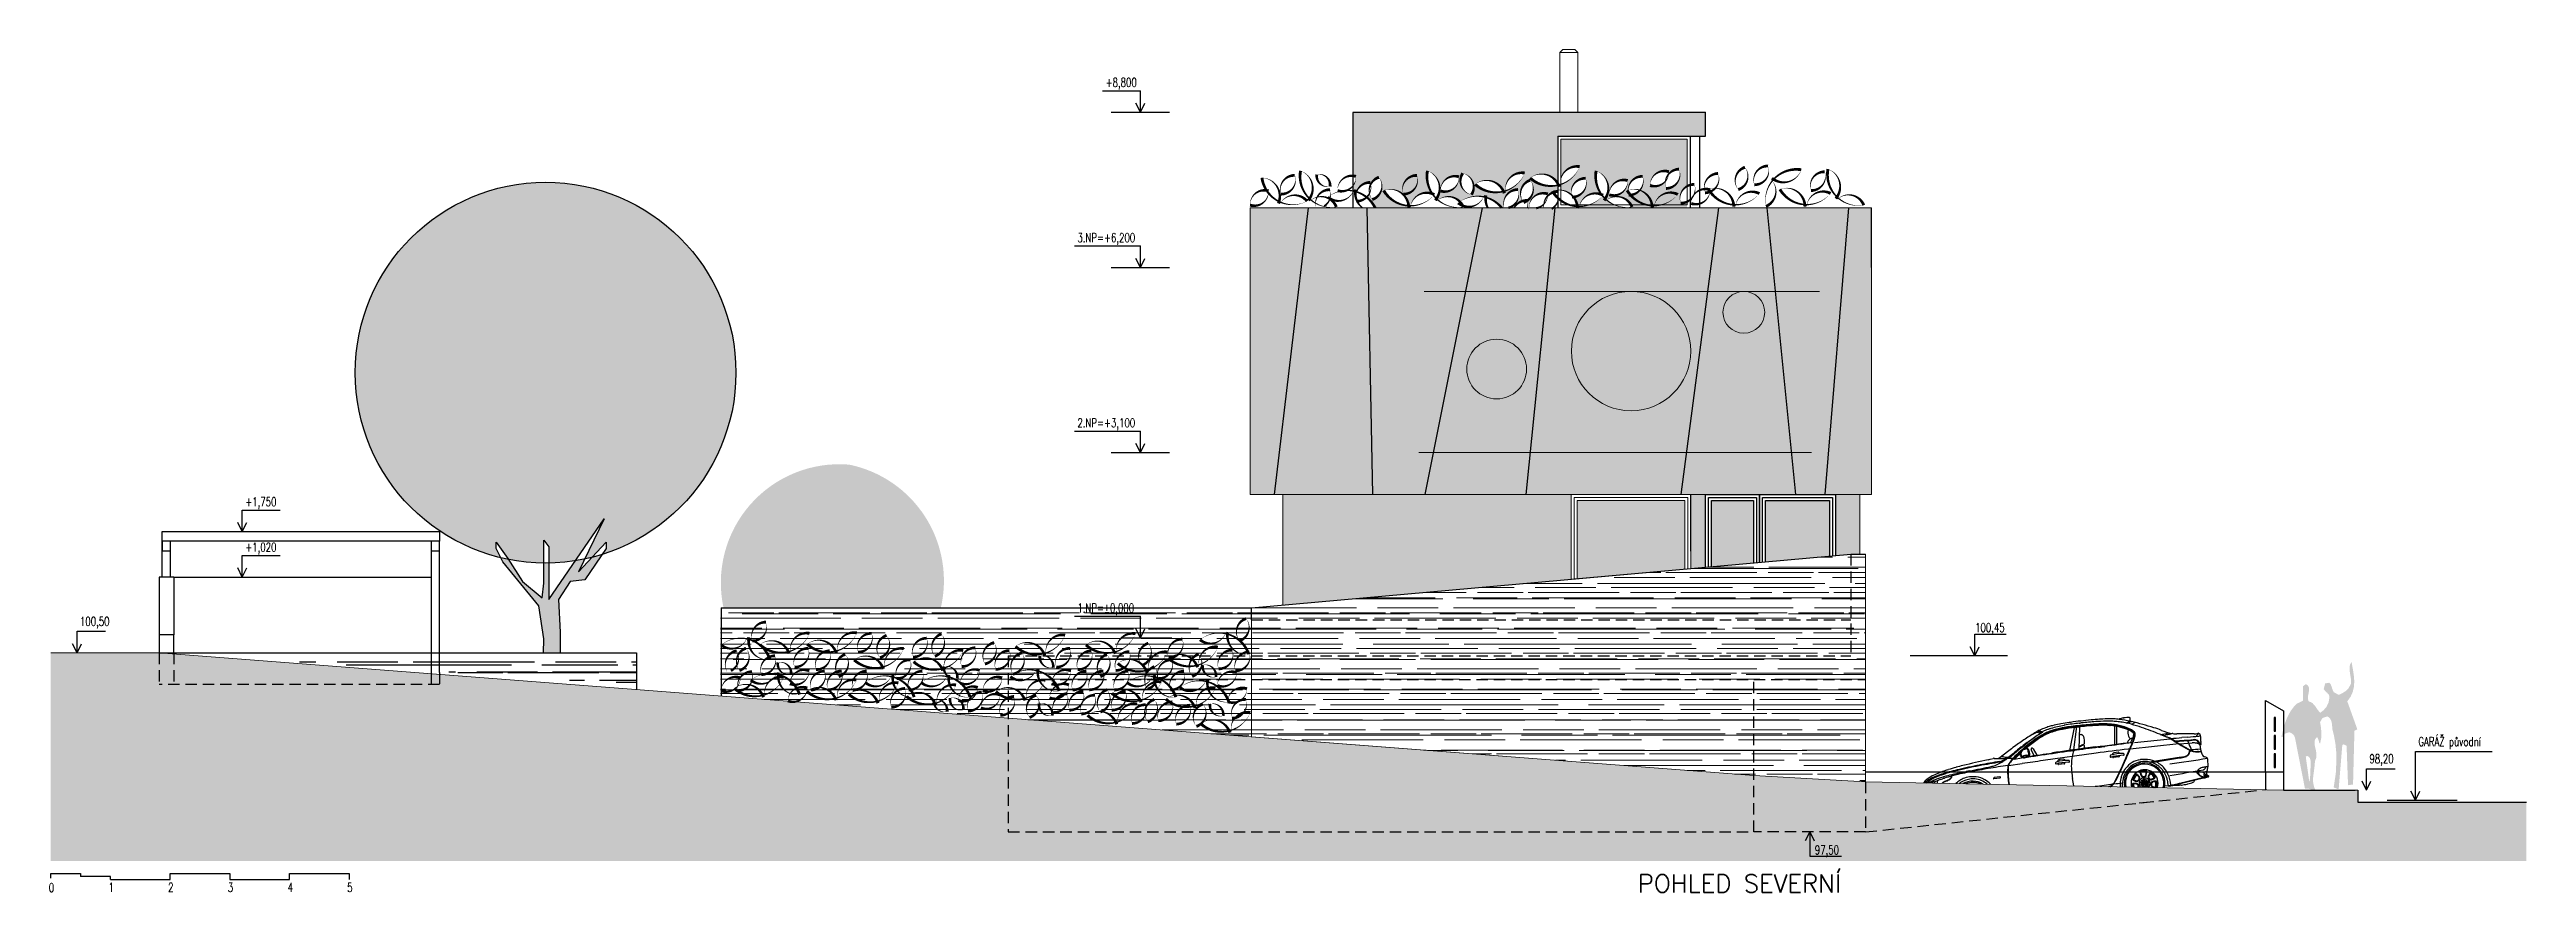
# Model space of a CAD drawing. Header units: metres. Extents: x -442 to 316, y -503 to 125.
# Drawn here: x 190.48 to 231.97, y -299.81 to -285.7 of the extents above; entities that cross this region are included whole.
import ezdxf

# ---------------------------------------------------------------- set-up
doc = ezdxf.new("R2010")
doc.units = ezdxf.units.M
doc.linetypes.add('DASHED', pattern=[19.05, 12.7, -6.35])
for name, color, linetype in [('1', 7, 'Continuous'), ('FIGURE_SAGOME', 252, 'Continuous'), ('popis', 6, 'Continuous'), ('SRAFA', 251, 'Continuous'), ('SRAFY', 3, 'Continuous'), ('zariz.predmety', 203, 'Continuous'), ('ZDIVO', 1, 'Continuous')]:
    doc.layers.add(name, color=color, linetype=linetype)
doc.layers.add('FLOATING-WINDOWS', color=2, linetype='Continuous', plot=False)
doc.layers.add('Standard', color=7, linetype='Continuous', lineweight=25)
doc.styles.add('ROMANS', font='romans.shx', dxfattribs={"width": 0.7})
pattern_1 = [(0, (285.03798, -127.3448), (0.5588, 0.254), [3.81, -0.508, 1.27, -0.254]), (0, (285.3758, -127.2178), (-0.254, 0.33782), [0.762, -0.08382, 1.524, -0.1905]), (0, (285.16498, -127.12891), (1.3208, 0.17018), [2.032, -0.3556, 1.016, -0.254])]

msp = doc.modelspace()

# ---------------------------------------------------------------- texts
at = {"layer": 'popis', "linetype": 'Continuous', "char_height": 0.15, "width": 2.20915077, "attachment_point": 1, "style": 'ROMANS'}
for s, insert in [('+8,800', (208.169876, -286.172166)), ('3.NP=+6,200', (207.697724, -288.772166)), ('2.NP=+3,100', (207.697724, -291.872166)), ('+1,750', (193.759933, -293.194708)), ('+1,020', (193.759933, -293.954708)), ('100,50', (190.99121, -295.197485)), ('1.NP=%%P0,000', (207.697724, -294.972166)), ('100,45', (222.733488, -295.30065)), ('GARÁŽ původní', (230.157037, -297.209989)), ('98,20', (229.338121, -297.497485)), ('97,50', (220.048814, -299.023894)), ('0', (190.467859, -299.65485)), ('1', (191.467859, -299.651279)), ('2', (192.467859, -299.651279)), ('3', (193.467859, -299.651279)), ('4', (194.467859, -299.651279)), ('5', (195.467859, -299.651614))]:
    msp.add_mtext(s, dxfattribs=dict(at, insert=insert))
at = {"layer": 'Standard', "color": 7, "linetype": 'ByBlock', "style": 'ROMANS'}
msp.add_text('POHLED SEVERNÍ', height=0.3, dxfattribs=at).set_placement((217.083501, -299.811065))

# ---------------------------------------------------------------- hatches: boundary and pattern name
at = {"layer": 'FIGURE_SAGOME', "linetype": 'Continuous'}
for points in [[(201.976998, -291.107979, 1), (195.600673, -291.107979, 0.346408909), (198.040579, -294.20709), (197.963568, -294.053121), (197.963568, -293.943284), (198.155849, -294.217876), (198.166774, -294.234865, 0.0468794), (198.760157, -294.296012), (198.760157, -293.913448), (198.842563, -294.023285), (198.842563, -294.295688, 0.03522812), (199.28955, -294.256576), (199.773419, -293.555345), (199.44498, -294.227891, 0.009796359), (199.566696, -294.199792), (199.803962, -293.944533), (199.803962, -294.05437), (199.737075, -294.151861, 0.32828525)], [(203.873876, -292.647093, 0.503949053), (201.770269, -295.046843), (205.409192, -295.046843, 0.422945594)], [(199.737075, -294.151861, -0.013881578), (199.566696, -294.199792), (199.339155, -294.444588), (199.44498, -294.227891, -0.012395778), (199.28955, -294.256576), (198.842563, -294.904356), (198.842563, -294.295688, -0.006462166), (198.760157, -294.296012), (198.760157, -294.629764), (198.732688, -294.876896), (198.403066, -294.602305), (198.166774, -294.234865, -0.010133423), (198.040579, -294.20709), (198.073443, -294.272794), (198.677751, -295.014193), (198.760157, -295.563376), (198.755006, -295.796843), (198.908529, -295.796843), (199.034842, -295.796843), (199.034842, -295.453539), (199.007374, -294.904356), (199.199654, -294.602305), (199.446871, -294.574845)]]:
    msp.add_hatch(color=256, dxfattribs=at).paths.add_polyline_path(points)
h = msp.add_hatch(color=256, dxfattribs=at)
h.paths.add_polyline_path([(228.482141, -297.247182), (228.463264, -297.211198), (228.443466, -297.227384), (228.429936, -297.246297), (228.422746, -297.266981), (228.419134, -297.290391), (228.42094, -297.338984), (228.431742, -297.39119), (228.444351, -297.446087), (228.451541, -297.501869), (228.447964, -297.555881), (228.427244, -297.607165), (228.415557, -297.729568), (228.397565, -297.857354), (228.393067, -297.921283), (228.396644, -297.983369), (228.411059, -298.042765), (228.422746, -298.071559), (228.438932, -298.099468), (228.397565, -298.10216), (228.357968, -298.086859), (228.313873, -298.072444), (228.28777, -298.070673), (228.258941, -298.076057), (228.091558, -297.222886), (228.07987, -297.1914), (228.061878, -297.166218), (228.033969, -297.145499), (227.995258, -297.127507), (227.923289, -297.150918), (227.915179, -297.165297), (227.90105, -297.201389), (227.862973, -297.211198), (227.898072, -297.060001), (227.921483, -296.982614), (227.950277, -296.906998), (227.984455, -296.833223), (228.024973, -296.763911), (228.07268, -296.700939), (228.126656, -296.646927), (228.170751, -296.628014), (228.222956, -296.59922), (228.222956, -296.359833), (228.271549, -296.322928), (228.305763, -296.344533), (228.322869, -296.374248), (228.326446, -296.409347), (228.322869, -296.448944), (228.308454, -296.532635), (228.308454, -296.573117), (228.319257, -296.610943), (228.355241, -296.623516), (228.384956, -296.641544), (228.429051, -296.689216), (228.465956, -296.745919), (228.511857, -296.803508), (228.571252, -296.758528), (228.62073, -296.700018), (228.654022, -296.628935), (228.666631, -296.550627), (228.666631, -296.525445), (228.660327, -296.504726), (228.632453, -296.470548), (228.59824, -296.439948), (228.572137, -296.40662), (228.595548, -296.31124), (228.666631, -296.299553), (228.688236, -296.325655), (228.703536, -296.364331), (228.717951, -296.409347), (228.73952, -296.456133), (228.823247, -296.50292), (228.883527, -296.475046), (228.938425, -296.439948), (228.987017, -296.391355), (229.026614, -296.322928), (229.031112, -296.276142), (229.027535, -296.229355), (229.011314, -296.133055), (229.005009, -296.084463), (229.005009, -296.037641), (229.014926, -295.99266), (229.039223, -295.951257), (229.068017, -296.116834), (229.079705, -296.200561), (229.084203, -296.285138), (229.077934, -296.368829), (229.059021, -296.451635), (229.023037, -296.532635), (228.967219, -296.610943), (229.135523, -297.079799), (229.08693, -297.10321), (229.063519, -298.003168), (228.979828, -298.015776), (228.955531, -297.356091), (228.906938, -297.330909), (228.883527, -297.343482), (228.823247, -298.076057), (228.799376, -298.078448), (228.73952, -298.050875), (228.774619, -297.817757), (228.786342, -297.572067), (228.780923, -297.446087), (228.76835, -297.320107), (228.745824, -297.193206), (228.715224, -297.067191), (228.713453, -297.015021), (228.704421, -296.956511), (228.69454, -296.927717), (228.680125, -296.901614), (228.658556, -296.879124), (228.631532, -296.862903), (228.559529, -296.887199), (228.549647, -296.893503), (228.53973, -296.909725), (228.511857, -296.959203), (228.526236, -297.049199), (228.533461, -297.139194), (228.529849, -297.22919), (228.511857, -297.319186), (228.498363, -297.303886), (228.491137, -297.278704)])
h.paths.add_polyline_path([(228.319257, -297.536082), (228.33994, -297.559493), (228.350743, -297.593671), (228.355241, -297.679169), (228.349857, -297.749366), (228.348051, -297.818678), (228.343553, -297.889761), (228.331865, -297.967148), (228.271549, -297.536082), (228.295846, -297.523474)], flags=16)
h = msp.add_hatch(color=256, dxfattribs=at)
edge = h.paths.add_edge_path()
edge.add_line((225.553597, -297.985036), (225.571779, -297.983105))
edge.add_line((225.571779, -297.983105), (225.569847, -297.964923))
edge.add_ellipse((225.571779, -297.983105), major_axis=(0.011491, 0.014222), ratio=1, start_angle=45, end_angle=135)
edge = h.paths.add_edge_path()
edge.add_line((225.58996, -297.981174), (225.571779, -297.983105))
edge.add_line((225.571779, -297.983105), (225.57371, -298.001287))
edge.add_ellipse((225.571779, -297.983105), major_axis=(-0.014222, 0.011491), ratio=1, start_angle=135, end_angle=225)
at = {"layer": 'SRAFA', "linetype": 'Continuous'}
h = msp.add_hatch(color=256, dxfattribs=at)
h.paths.add_polyline_path([(217.909876, -287.196843), (215.791929, -287.196843), (215.791929, -287.876584, -0.410597343), (216.110337, -287.658232, -0.219536743), (215.791929, -287.955649), (215.791929, -288.049351, -0.159557184), (215.969631, -288.127337, -0.467444069), (216.209285, -287.85292, -0.485546737), (216.005853, -288.165751, -0.140044142), (216.071454, -288.323998, 0.016210113), (216.105157, -288.324845, -0.468193184), (216.476833, -288.125064, -0.204453984), (216.38586, -287.727065, -0.487270329), (216.537133, -288.194311, 0.016210113), (216.562176, -288.216882, -0.499116137), (216.985874, -288.332021, -0.221401291), (216.562176, -288.216882, 0.017026921), (216.547805, -288.228854, 0.520567051), (216.517184, -288.220726, 0.026559677), (216.537133, -288.194311, -0.031166811), (216.493336, -288.146588, -0.214803771), (216.105157, -288.324845, 0.020291486), (216.101579, -288.346843), (217.909876, -288.346843), (217.909876, -288.244517, -0.118236087), (217.801653, -288.268011, -0.360770593), (217.909876, -287.984813)])
h.paths.add_polyline_path([(217.163176, -287.819979, -0.520567051), (216.933232, -288.133719, -0.520567051)], flags=16)
h.paths.add_polyline_path([(216.913774, -287.890896, -0.520567051), (216.606059, -288.128845, -0.520567051)], flags=16)
h.paths.add_polyline_path([(217.603553, -287.742596, -0.039565019), (217.601441, -287.780054, -0.210324348), (217.775084, -287.699811, -0.520567051), (217.557833, -288.022471, -0.126352737), (217.544166, -287.90515, -0.302168579), (217.290079, -287.972905, -0.520567051)], flags=16)
h = msp.add_hatch(color=256, dxfattribs=at)
edge = h.paths.add_edge_path()
edge.add_arc((218.859876, -290.096843), 0.35, 0, 360)
edge = h.paths.add_edge_path()
edge.add_arc((214.719876, -291.046843), 0.5, 0, 360)
for points in [[(215.971599, -290.745982, 1), (217.969876, -290.745982, 1)], [(217.870612, -293.246843), (216.069876, -293.246843), (216.069876, -294.557605), (217.870612, -294.396104)], [(190.501974, -295.796843), (190.501974, -299.283549), (231.965839, -299.283549), (231.965839, -298.296843), (229.141226, -298.296843), (229.141226, -298.096843), (227.899876, -298.096843), (220.899876, -297.956843), (219.0265, -297.854529), (201.729876, -296.522107), (192.315046, -295.796843)]]:
    msp.add_hatch(color=256, dxfattribs=at).paths.add_polyline_path(points)
h = msp.add_hatch(color=256, dxfattribs=at)
edge = h.paths.add_edge_path()
edge.add_line((218.319876, -294.355812), (218.319876, -293.246843))
edge.add_line((218.319876, -293.246843), (219.019876, -293.246843))
edge.add_line((219.019876, -293.246843), (219.019876, -294.293031))
h = msp.add_hatch(color=256, dxfattribs=at)
h.paths.add_polyline_path([(219.019876, -293.246843), (218.319876, -293.246843), (218.319876, -294.355812), (219.019876, -294.293031)])
h.paths.add_polyline_path([(220.292339, -293.246843), (219.219876, -293.246843), (219.219876, -294.275094), (220.292339, -294.178909)])
h = msp.add_hatch(color=256, dxfattribs=at)
edge = h.paths.add_edge_path()
edge.add_line((219.219876, -294.275094), (219.219876, -293.246843))
edge.add_line((219.219876, -293.246843), (220.292339, -293.246843))
edge.add_line((220.292339, -293.246843), (220.292339, -294.178909))
h = msp.add_hatch(dxfattribs=at)
h.set_pattern_fill('AR-RROOF', color=256, scale=0.01, style=0)
h.set_pattern_definition(pattern_1)
h.paths.add_polyline_path([(196.873811, -296.096924), (196.873811, -295.796843), (192.565046, -295.796843), (192.565046, -295.804152)])
h = msp.add_hatch(dxfattribs=at)
h.set_pattern_fill('AR-RROOF', color=256, scale=0.01, style=0)
h.set_pattern_definition(pattern_1)
h.paths.add_polyline_path([(196.873811, -296.096924), (197.015046, -296.106521), (197.015046, -295.796843), (196.873811, -295.796843)])
h = msp.add_hatch(dxfattribs=at)
h.set_pattern_fill('AR-RROOF', color=256, scale=0.01, style=0)
h.set_pattern_definition(pattern_1)
h.paths.add_polyline_path([(197.015046, -296.106521), (198.883945, -296.233509), (198.883945, -295.796843), (197.015046, -295.796843)])
h = msp.add_hatch(dxfattribs=at)
h.set_pattern_fill('AR-RROOF', color=256, scale=0.01, style=0)
h.set_pattern_definition(pattern_1)
h.paths.add_polyline_path([(200.315046, -295.796843), (199.84228, -295.796843), (198.908529, -295.796843), (198.883945, -295.796843), (198.883945, -296.233509), (200.315046, -296.33075)])
at = {"layer": 'SRAFY', "linetype": 'Continuous', "lineweight": 0}
h = msp.add_hatch(color=252, dxfattribs=at)
h.paths.add_polyline_path([(215.741929, -287.146843), (218.219876, -287.146843), (218.219876, -286.746843), (212.311929, -286.746843), (212.311929, -287.811332, -0.054814682), (212.362876, -287.821245, -0.181090267), (212.311929, -287.979785), (212.311929, -288.064227, -0.004181992), (212.32047, -288.065881, 0.017026921), (212.327317, -288.048475, 0.520567051), (212.358075, -288.040883, 0.026559677), (212.35328, -288.073636, -0.01017388), (212.373589, -288.079583, -0.322851458), (212.602299, -287.922117, -0.033548007), (212.610493, -287.952869, -0.196968054), (212.746832, -287.835227, -0.520567051), (212.636383, -288.208199, -0.120252399), (212.589179, -288.105995, -0.083766622), (212.542186, -288.169499, -0.110599948), (212.684368, -288.346843), (213.247902, -288.346843, -0.009724492), (213.248009, -288.346099, 0.026559677), (213.245971, -288.313059, -0.250947618), (212.827088, -288.056664, -0.487270329), (213.245971, -288.313059, 0.016210113), (213.279674, -288.313905, -0.455887954), (213.640931, -288.110176, -0.195369514), (213.560377, -287.727065, -0.487270329), (213.71165, -288.194311, 0.016210113), (213.736693, -288.216882, -0.385199005), (214.104239, -288.244435, -0.203506771), (214.502508, -288.162931, 0.017026921), (214.509355, -288.145525, 0.520567051), (214.540113, -288.137932, 0.026559677), (214.535317, -288.170686, -0.158616214), (214.804709, -288.346843), (214.84586, -288.346843, -0.508416363), (215.078573, -288.041796, -0.430456764), (214.917619, -288.346843), (215.012822, -288.346843, -0.199200601), (215.154827, -288.233064, -0.481869427), (215.282097, -287.884148, -0.439075522), (215.227974, -288.229534, -0.12563776), (215.234052, -288.346843), (215.262852, -288.346843, -0.521980601), (215.576299, -288.115479, -0.033548007), (215.57489, -288.147273, -0.115219628), (215.665998, -288.089291, -0.012263589), (215.652571, -288.067603, -0.073660822), (215.741929, -288.04851), (215.741929, -287.969445, -0.243565882), (215.279502, -287.847176, -0.456737962), (215.741929, -287.938338)])
h.paths.add_polyline_path([(215.189328, -287.764567, -0.221401291), (214.867403, -288.063133, 0.017026921), (214.869956, -288.081662, 0.520567051), (214.846855, -288.103342, 0.026559677), (214.834999, -288.072436, -0.250947618), (214.358492, -287.953511, -0.487270329), (214.834999, -288.072436, 0.016210113), (214.867403, -288.063133, -0.499116137)], flags=16)
h.paths.add_polyline_path([(214.297947, -288.12767, -0.520567051), (214.150283, -287.767805, -0.520567051)], flags=16)
h.paths.add_polyline_path([(214.08829, -287.827353, -0.520567051), (213.780576, -288.065302, -0.520567051)], flags=16)
h = msp.add_hatch(color=252, dxfattribs=at)
h.paths.add_polyline_path([(215.969876, -293.146843), (211.139876, -293.146843), (211.139876, -294.999758), (215.969876, -294.566574)])
h.paths.add_polyline_path([(218.219876, -293.146843), (217.970612, -293.146843), (217.970612, -294.387136), (218.219876, -294.36478)])
h.paths.add_polyline_path([(220.799876, -293.146843), (220.392339, -293.146843), (220.392339, -294.169941), (220.649876, -294.146843), (220.799876, -294.146843)])
h = msp.add_hatch(dxfattribs=at)
h.set_pattern_fill('AR-RROOF', color=256, scale=0.01, style=0)
h.paths.add_polyline_path([(210.614876, -295.046843), (210.614876, -297.206556), (219.0265, -297.854529), (220.899876, -297.956843), (220.899876, -294.146843), (220.649876, -294.146843)])
h = msp.add_hatch(dxfattribs=at)
h.set_pattern_fill('AR-RROOF', color=256, scale=0.01, style=0)
h.paths.add_polyline_path([(201.721745, -295.046843), (210.614876, -295.046843), (210.614876, -297.206556), (201.721745, -296.521481)])
at = {"layer": 'ZDIVO', "linetype": 'Continuous', "lineweight": 0}
h = msp.add_hatch(color=254, dxfattribs=at)
h.dxf.hatch_style = 1
h.paths.add_polyline_path([(220.999876, -293.146843), (210.589876, -293.146843), (210.589876, -288.346843), (220.999876, -288.346843)])
edge = h.paths.add_edge_path(flags=16)
edge.add_arc((214.719876, -291.046843), 0.5, 0, 360)
edge = h.paths.add_edge_path(flags=16)
edge.add_arc((216.970737, -290.745982), 0.999138, 0, 360)
edge = h.paths.add_edge_path(flags=16)
edge.add_arc((218.859876, -290.096843), 0.35, 0, 360)

# ---------------------------------------------------------------- linework, layer by layer
for p, q in [((220.999876, -289.346843), (220.999876, -288.346843)), ((217.970612, -294.096847), (217.970612, -293.146843)), ((218.219876, -294.36478), (218.219876, -293.146843)), ((218.219876, -294.36478), (218.219876, -293.146843)), ((225.481294, -298.311962), (225.729324, -298.285617))]:
    msp.add_line(p, q)
at = {"layer": '1', "linetype": 'Continuous'}
msp.add_line((229.634689, -298.266843), (230.804848, -298.266843), dxfattribs=at)
at = {"layer": 'FIGURE_SAGOME', "linetype": 'Continuous'}
for p, q in [((224.171966, -296.988501), (224.144919, -296.993271)), ((224.22724, -297.012413), (224.223113, -297.013176)), ((224.404981, -297.035986), (224.369834, -297.0401)), ((224.385101, -297.421706), (224.435836, -297.032443)), ((224.483274, -297.039314), (224.470303, -297.410377)), ((224.512142, -296.973278), (224.49408, -296.97524)), ((224.596582, -297.004759), (224.594337, -297.004957)), ((224.726913, -296.994296), (224.721395, -296.994703)), ((224.783158, -296.99095), (224.783092, -296.990953)), ((224.826998, -296.909945), (224.816283, -296.910614)), ((224.826623, -297.011869), (224.825701, -297.0119)), ((224.97872, -296.991685), (224.974687, -296.991437)), ((225.003814, -297.017304), (224.994616, -297.016559)), ((225.05316, -296.90515), (225.052629, -296.905133)), ((225.054503, -297.010185), (225.05369, -297.010081)), ((225.072769, -297.331673), (225.074495, -297.025601)), ((225.10141, -297.006115), (225.085907, -297.003542)), ((225.107819, -297.32715), (225.109485, -297.031633)), ((225.196734, -296.96102), (225.192853, -296.960419)), ((225.214989, -296.889173), (225.221896, -296.88797)), ((225.308343, -296.983691), (225.307238, -296.983413)), ((225.323987, -296.885495), (225.324188, -296.885575)), ((225.330086, -296.892438), (225.330207, -296.892947)), ((225.367734, -296.995583), (225.368078, -296.996167)), ((223.296926, -297.439477), (223.128955, -297.568974)), ((223.594738, -297.227361), (223.572276, -297.241924)), ((223.582114, -297.383482), (223.580987, -297.384431)), ((223.607379, -297.41238), (223.603609, -297.408351)), ((223.617089, -297.373756), (223.615569, -297.375021)), ((223.725355, -297.519163), (223.671818, -297.424565)), ((223.708168, -297.403462), (223.769889, -297.51252)), ((223.741809, -297.24582), (223.740945, -297.246433)), ((223.781586, -297.110666), (223.781642, -297.11119)), ((223.782674, -297.107704), (223.78232, -297.108145)), ((223.792852, -297.100439), (223.862126, -297.120694)), ((223.814902, -297.154993), (223.815348, -297.153969)), ((223.847547, -297.138379), (223.844308, -297.140091)), ((223.849113, -297.135847), (223.849531, -297.136802)), ((223.859552, -297.123554), (223.849772, -297.136484)), ((223.854346, -297.186222), (223.851102, -297.188143)), ((223.886425, -297.184431), (223.884473, -297.185517)), ((223.91347, -297.05372), (223.88652, -297.063281)), ((223.895997, -297.151093), (223.895086, -297.151556)), ((223.955018, -297.080827), (223.949786, -297.082622)), ((224.190604, -297.067303), (224.173226, -297.070828)), ((224.191958, -297.080282), (224.18683, -297.081279)), ((224.200918, -297.053325), (224.192754, -297.054949)), ((224.253078, -297.069371), (224.246697, -297.070428)), ((224.390915, -297.050394), (224.311819, -297.432524)), ((224.385336, -297.436671), (224.385101, -297.421706)), ((224.471832, -297.371929), (224.471643, -297.372024)), ((224.479468, -297.359336), (224.480354, -297.35944)), ((224.495302, -297.358032), (224.496022, -297.357806)), ((224.542694, -297.344588), (224.542263, -297.344664)), ((224.554112, -297.209054), (224.553431, -297.207346)), ((224.564289, -297.317574), (224.564555, -297.316599)), ((224.564901, -297.375565), (224.565111, -297.371549)), ((225.23725, -297.065494), (225.234597, -297.064583)), ((225.265313, -297.061367), (225.263614, -297.06074)), ((225.293449, -297.061238), (225.293338, -297.061194)), ((225.322213, -297.410382), (225.299266, -297.412787)), ((225.312545, -297.215009), (225.312894, -297.215526)), ((225.324057, -297.245837), (225.322728, -297.246727)), ((226.146031, -297.324058), (225.330537, -297.40951)), ((225.36611, -297.125495), (225.365665, -297.125152)), ((225.367964, -297.29843), (225.367721, -297.299176)), ((225.382762, -297.119667), (225.381306, -297.11852)), ((225.390715, -297.160265), (225.390671, -297.159852)), ((225.393592, -297.115997), (225.392915, -297.115411)), ((225.397552, -297.246716), (225.398099, -297.245085)), ((225.400455, -297.301622), (226.001147, -297.236525)), ((225.405198, -297.146486), (225.404949, -297.145852)), ((225.40838, -297.166914), (225.408419, -297.166089)), ((225.414139, -297.144929), (225.414054, -297.144613)), ((225.842705, -297.168364), (225.828647, -297.162741)), ((225.89198, -297.181367), (225.882954, -297.181008)), ((225.975654, -297.223365), (225.975031, -297.223065)), ((226.032995, -297.15185), (226.001823, -297.159066)), ((226.015244, -297.244594), (226.014223, -297.243991)), ((226.389447, -297.15548), (226.111924, -297.157466)), ((226.155986, -297.323112), (226.366243, -297.307915)), ((226.296313, -297.209905), (226.195071, -297.218667)), ((226.286188, -297.399427), (226.28439, -297.398427)), ((226.345313, -297.436871), (226.346657, -297.43744)), ((226.346762, -297.39751), (226.347407, -297.398709)), ((226.376993, -297.439365), (226.378595, -297.43985)), ((226.4011, -297.260561), (226.401913, -297.260568)), ((226.404613, -297.155397), (226.403689, -297.1554)), ((226.413576, -297.261062), (226.413643, -297.261067)), ((226.414149, -297.253137), (226.414215, -297.253142)), ((226.455959, -297.314021), (226.456831, -297.314261)), ((226.476849, -297.450773), (226.460246, -297.451052)), ((226.463986, -297.165119), (226.46418, -297.164696)), ((226.494036, -297.337968), (226.505541, -297.337606)), ((226.512293, -297.284831), (226.512042, -297.233492)), ((226.518959, -297.328545), (226.513879, -297.301456)), ((222.109616, -297.854454), (222.105142, -297.856098)), ((222.168994, -297.846251), (222.148479, -297.853395)), ((222.240432, -297.866205), (222.206529, -297.875775)), ((222.26675, -297.760338), (222.286433, -297.754126)), ((222.299005, -297.794158), (222.291364, -297.796292)), ((222.349192, -297.840999), (222.348874, -297.838004)), ((222.41213, -297.716974), (222.417551, -297.715479)), ((222.446945, -297.755536), (222.440448, -297.757115)), ((222.477259, -297.827493), (222.445883, -297.834406)), ((222.468326, -297.761175), (222.446301, -297.766425)), ((222.712551, -297.872697), (222.69945, -297.872656)), ((222.952577, -297.736763), (222.918846, -297.742479)), ((222.986363, -297.580893), (223.037747, -297.565663)), ((223.053336, -297.882036), (223.148873, -297.871888)), ((223.067686, -297.567618), (223.084147, -297.568033)), ((223.152589, -297.874936), (223.154677, -297.894594)), ((223.19726, -297.601409), (223.1876, -297.605976)), ((223.245281, -297.587759), (223.197771, -297.619888)), ((223.262593, -297.571703), (223.265109, -297.573547)), ((223.268794, -297.570721), (223.337468, -297.563427)), ((223.280085, -297.853747), (223.282597, -297.884569)), ((223.281267, -297.703106), (223.281161, -297.703822)), ((223.287539, -297.851008), (223.288798, -297.8688)), ((223.288843, -297.704285), (223.288737, -297.705002)), ((223.292726, -297.686602), (223.522458, -297.6533)), ((223.309132, -297.638246), (223.301175, -297.649894)), ((223.315433, -297.642687), (223.307476, -297.654336)), ((223.310786, -297.53351), (223.3224, -297.526226)), ((223.337468, -297.563427), (223.370193, -297.559951)), ((223.370193, -297.559951), (223.370237, -297.559946)), ((223.492809, -297.525448), (223.492728, -297.52533)), ((223.502978, -297.473205), (223.500935, -297.480009)), ((223.502889, -297.510852), (223.502948, -297.511028)), ((223.543966, -297.525211), (223.539033, -297.526894)), ((223.544945, -297.534787), (223.562043, -297.541291)), ((223.564092, -297.541557), (223.586493, -297.539177)), ((223.607309, -297.516037), (223.60605, -297.51584)), ((223.637539, -297.524639), (223.638909, -297.523665)), ((223.644772, -297.518691), (223.644643, -297.51882)), ((223.648635, -297.509697), (223.648657, -297.509227)), ((224.7609, -297.478737), (223.873571, -297.603222)), ((224.113477, -297.658891), (224.091644, -297.66121)), ((224.127357, -297.66424), (224.11798, -297.657402)), ((224.122358, -297.652815), (224.121697, -297.653836)), ((224.303175, -297.629427), (224.130578, -297.64776)), ((224.224037, -297.656885), (224.135137, -297.666328)), ((224.212707, -297.579339), (224.149807, -297.58602)), ((225.028442, -297.543575), (225.006609, -297.545894)), ((225.042321, -297.548925), (225.032944, -297.542087)), ((225.037322, -297.537499), (225.036662, -297.53852)), ((225.21814, -297.514111), (225.045543, -297.532444)), ((225.139001, -297.54157), (225.050102, -297.551012)), ((225.127671, -297.464023), (225.064772, -297.470704)), ((225.250686, -297.738901), (225.249779, -297.740094)), ((225.254602, -297.733706), (225.254533, -297.733798)), ((225.258372, -297.561606), (225.288242, -297.491201)), ((225.273161, -297.772642), (225.272975, -297.772906)), ((225.44749, -297.83478), (225.446462, -297.834032)), ((225.494114, -297.804513), (225.494326, -297.805766)), ((225.503104, -297.62608), (225.497448, -297.627187)), ((225.503803, -297.587531), (225.497649, -297.588432)), ((225.521747, -297.866258), (225.522255, -297.866866)), ((225.525226, -297.856142), (225.523186, -297.853038)), ((225.538768, -297.867341), (225.538448, -297.867221)), ((225.580022, -297.862805), (225.579735, -297.862989)), ((225.581798, -297.872155), (225.582416, -297.871863)), ((225.591965, -297.845733), (225.590623, -297.849196)), ((225.595779, -297.859057), (225.596149, -297.858355)), ((225.610251, -297.793453), (225.610195, -297.792183)), ((225.631939, -297.871135), (225.631781, -297.871913)), ((225.642017, -297.867548), (225.643172, -297.864018)), ((225.662984, -297.811034), (225.662137, -297.811981)), ((225.688183, -297.624792), (225.670134, -297.627604)), ((225.685589, -297.630767), (225.685351, -297.628532)), ((225.686209, -297.632637), (226.157523, -297.559214)), ((226.183966, -297.547558), (225.688183, -297.624792)), ((225.878477, -297.766724), (225.877837, -297.765845)), ((226.258421, -297.530738), (226.256097, -297.531525)), ((226.273533, -297.532225), (226.275204, -297.531473)), ((226.311349, -297.500065), (226.311739, -297.499449)), ((226.318425, -297.471376), (226.315817, -297.477262)), ((226.505498, -297.733171), (226.503149, -297.734348)), ((226.505302, -297.85923), (226.505725, -297.859453)), ((226.539749, -297.720168), (226.538245, -297.720583)), ((226.553969, -297.530972), (226.554443, -297.531573)), ((226.564007, -297.837841), (226.564063, -297.838071)), ((226.569411, -297.850765), (226.607626, -297.846705)), ((226.572298, -297.74973), (226.572596, -297.749546)), ((226.577469, -297.53878), (226.578115, -297.538827)), ((226.57965, -297.743322), (226.579865, -297.743055)), ((226.586095, -297.871693), (226.580157, -297.865378)), ((226.609875, -297.850009), (226.586398, -297.897172)), ((226.604737, -297.847012), (226.58816, -297.830465)), ((226.606983, -297.814371), (226.606951, -297.815221)), ((226.609101, -297.825428), (226.609428, -297.8261)), ((226.609166, -297.851433), (226.624414, -297.866653)), ((226.620331, -297.839912), (226.642645, -297.858198)), ((226.625075, -297.86804), (226.626175, -297.878396)), ((226.634084, -297.711589), (226.633987, -297.712193)), ((226.63561, -297.694412), (226.635593, -297.695125)), ((221.893189, -297.954817), (221.878798, -297.963355)), ((221.891527, -297.964669), (221.879861, -297.965909)), ((221.88132, -297.969817), (221.881096, -297.967711)), ((221.902894, -297.952902), (221.902716, -297.95286)), ((221.907558, -297.956381), (221.907466, -297.956231)), ((221.910938, -297.965852), (221.908972, -297.959508)), ((221.98392, -297.962006), (221.912086, -297.966651)), ((221.912285, -297.97284), (221.980522, -297.968058)), ((221.932679, -297.943367), (221.932133, -297.943831)), ((221.975896, -297.934994), (221.973531, -297.936717)), ((222.000073, -297.901197), (221.995932, -297.903242)), ((222.047068, -297.933572), (222.020014, -297.945273)), ((222.055588, -297.929887), (222.047068, -297.933572)), ((222.057893, -297.963548), (222.057319, -297.965062)), ((222.065423, -297.886448), (222.060354, -297.888693)), ((222.114667, -297.934407), (222.121052, -297.932197)), ((222.200445, -297.964748), (222.201527, -297.963919)), ((222.2161, -297.89935), (222.220513, -297.897849)), ((222.217349, -297.954425), (222.218414, -297.95394)), ((222.229457, -297.955295), (222.243964, -297.949676)), ((222.298898, -297.924536), (222.300402, -297.923723)), ((222.311739, -297.910596), (222.313138, -297.909686)), ((222.332434, -297.888637), (222.334186, -297.885142)), ((222.339654, -297.885899), (222.342534, -297.87965)), ((222.476925, -297.935732), (222.476593, -297.93594)), ((222.729421, -297.910188), (222.728906, -297.910137)), ((222.897179, -297.926235), (222.883379, -297.918268)), ((222.933504, -297.996434), (222.930268, -297.99377)), ((223.151685, -297.898354), (223.047676, -297.909402)), ((224.388129, -298.026608), (224.366081, -297.90062)), ((225.059787, -297.97688), (225.060425, -297.97587)), ((225.067991, -297.978798), (225.06951, -297.976232)), ((225.161347, -298.013692), (225.161384, -298.02087)), ((225.17376, -297.901028), (225.173545, -297.901976)), ((225.214483, -297.899169), (225.212605, -297.906391)), ((225.37832, -297.987799), (225.377095, -297.988136)), ((225.383726, -297.932475), (225.384838, -297.933091)), ((225.433358, -297.993993), (225.437033, -297.994531)), ((225.443489, -297.940341), (225.439791, -297.940001)), ((225.4455, -297.987309), (225.444733, -297.987105)), ((225.449229, -297.949368), (225.450022, -297.94935)), ((225.45266, -298.001837), (225.452904, -298.002076)), ((225.460688, -297.936736), (225.460395, -297.936911)), ((225.461381, -297.998025), (225.460959, -297.997488)), ((225.466262, -298.041048), (225.466216, -298.041386)), ((225.46744, -297.943088), (225.467976, -297.942665)), ((225.475438, -298.03973), (225.475442, -298.039047)), ((225.476963, -297.881672), (225.478833, -297.884881)), ((225.482864, -297.901654), (225.482829, -297.901993)), ((225.489758, -297.886998), (225.489439, -297.886271)), ((225.491282, -297.906095), (225.491438, -297.905431)), ((225.538011, -297.87658), (225.538676, -297.876736)), ((225.58996, -297.981174), (225.553597, -297.985036)), ((225.57371, -298.001287), (225.569847, -297.964923)), ((225.63401, -297.890287), (225.634302, -297.890904)), ((225.641705, -297.885118), (225.6416, -297.884794)), ((225.66477, -297.921763), (225.665383, -297.922063)), ((225.670973, -297.914544), (225.67065, -297.914435)), ((225.677717, -298.017562), (225.677864, -298.018229)), ((225.683147, -297.973888), (225.682847, -297.974502)), ((225.683728, -297.924527), (225.684507, -297.924378)), ((225.687228, -298.017911), (225.687112, -298.01759)), ((225.687376, -298.034107), (225.687978, -298.034624)), ((225.691767, -297.913237), (225.688222, -297.914347)), ((225.691986, -297.976682), (225.692174, -297.976397)), ((225.69683, -297.960329), (225.696123, -297.960689)), ((225.701215, -298.033354), (225.698138, -298.031274)), ((225.705918, -297.965971), (225.709397, -297.964673)), ((225.744042, -297.894938), (225.745, -297.894102)), ((225.763175, -297.947128), (225.761906, -297.947056)), ((225.910158, -298.025927), (225.972832, -298.01927)), ((225.953456, -297.930218), (225.952418, -297.925647)), ((226.065791, -298.002753), (226.13767, -297.986575)), ((226.507912, -297.908539), (226.10258, -298.007432)), ((226.158321, -298.012393), (226.159754, -298.010873)), ((226.16322, -298.009149), (226.1773, -298.007653)), ((226.18189, -298.009317), (226.183486, -298.010951)), ((226.388087, -297.926609), (226.588988, -297.876384)), ((226.584631, -297.898407), (226.53703, -297.903463)), ((226.589761, -297.879703), (226.590699, -297.888532))]:
    msp.add_line(p, q, dxfattribs=at)
msp.add_lwpolyline([(198.754897, -295.801773), (198.760157, -295.563376), (198.677751, -295.014193), (198.073443, -294.272794), (197.963568, -294.053121), (197.963568, -293.943284), (198.155849, -294.217876), (198.403066, -294.602305), (198.732688, -294.876896), (198.760157, -294.629764), (198.760157, -293.913448), (198.842563, -294.023285), (198.842563, -294.904356), (199.773419, -293.555345), (199.339155, -294.444588), (199.803962, -293.944533), (199.803962, -294.05437), (199.446871, -294.574845), (199.199654, -294.602305), (199.007374, -294.904356), (199.034842, -295.453539), (199.034842, -295.796843), (199.034842, -295.796843), (199.034842, -295.796843)], close=True, dxfattribs=at)
for centre, radius in [((198.788835, -291.107979), 3.188162), ((225.511948, -297.970456), 0.018037), ((225.511948, -297.970456), 0.009634), ((225.516289, -298.007884), 0.006771), ((225.531066, -297.937989), 0.006771), ((225.54126, -298.036099), 0.009634), ((225.571779, -297.983105), 0.03407), ((225.571779, -297.983105), 0.029516), ((225.565319, -297.922294), 0.018037), ((225.571779, -297.983105), 0.019953), ((225.565319, -297.922294), 0.009634), ((225.578197, -298.043536), 0.006771), ((225.612748, -298.028506), 0.018037), ((225.602106, -297.930443), 0.006771), ((225.612748, -298.028506), 0.009634), ((225.627617, -297.95817), 0.018037), ((225.627617, -297.95817), 0.009634), ((225.631235, -297.995675), 0.006771)]:
    msp.add_circle(centre, radius, dxfattribs=at)
for centre, radius, start, end in [((224.098998, -297.646726), 0.020368, 119.7714574, 201.4163047), ((224.090461, -297.650075), 0.011198, 201.4163047, 276.0629906), ((224.094445, -297.638767), 0.011198, 105.5984846, 119.7714574), ((224.297078, -298.36459), 0.764776, 89.7863278, 105.5984846), ((224.112294, -297.647756), 0.011198, 276.0629906, 327.1138648), ((224.148474, -297.621079), 0.033693, 119.2159023, 181.3220049), ((224.131761, -297.658895), 0.011198, 96.0629906, 147.1138648), ((224.133954, -297.655193), 0.011198, 233.8998137, 276.0629906), ((224.154717, -297.632242), 0.046482, 96.0629906, 119.2159023), ((224.215072, -297.601609), 0.022395, 55.9587412, 96.0629906), ((224.222854, -297.64575), 0.011198, 276.0629906, 300.3219745), ((224.196564, -297.629006), 0.055458, 29.609375, 55.9587412), ((224.212955, -297.628824), 0.030806, 300.3219745, 346.8674286), ((224.299888, -297.611017), 0.011198, 47.6660568, 89.7863278), ((224.301992, -297.618292), 0.011198, 276.0629906, 344.59714), ((224.295013, -297.616369), 0.018438, 344.59714, 47.6660568), ((225.013963, -297.531411), 0.020368, 119.7714574, 201.4163047), ((225.005426, -297.534759), 0.011198, 201.4163047, 276.0629906), ((225.00941, -297.523451), 0.011198, 105.5984846, 119.7714574), ((225.212043, -298.249275), 0.764776, 89.7863278, 105.5984846), ((225.027259, -297.53244), 0.011198, 276.0629906, 327.1138648), ((225.063439, -297.505763), 0.033693, 119.2159023, 181.3220049), ((225.046725, -297.543579), 0.011198, 96.0629906, 147.1138648), ((225.048919, -297.539877), 0.011198, 233.8998137, 276.0629906), ((225.069681, -297.516926), 0.046482, 96.0629906, 119.2159023), ((225.130037, -297.486293), 0.022395, 55.9587412, 96.0629906), ((225.137819, -297.530435), 0.011198, 276.0629906, 300.3219745), ((225.111529, -297.51369), 0.055458, 29.609375, 55.9587412), ((225.127919, -297.513509), 0.030806, 300.3219745, 346.8674286), ((225.214853, -297.495702), 0.011198, 47.6660568, 89.7863278), ((225.216957, -297.502977), 0.011198, 276.0629906, 344.59714), ((225.209977, -297.501054), 0.018438, 344.59714, 47.6660568), ((225.571779, -297.983105), 0.341078, 347.4977505, 190.2107238), ((225.571779, -297.983105), 0.321084, 346.7802351, 190.9282392), ((225.571779, -297.983105), 0.22652, 341.6068426, 196.1016317), ((225.47055, -297.918594), 0.086922, 144.2380936, 150.7450251), ((225.592901, -298.006713), 0.237702, 132.8161188, 144.2380936), ((225.558738, -297.975071), 0.174163, 132.9170426, 145.4618184), ((225.43746, -297.838947), 0.008994, 61.1861957, 132.8161188), ((225.443971, -297.851641), 0.005621, 50.8975982, 132.9170426), ((225.420691, -297.869434), 0.043789, 53.9466676, 61.1861957), ((225.394555, -297.907496), 0.089943, 47.4182435, 53.9466676), ((225.367889, -297.945252), 0.126252, 30.2382603, 50.8975982), ((225.345379, -297.961008), 0.162619, 30.9330044, 47.4182435), ((225.502523, -297.798642), 0.008994, 110.7384352, 182.3683625), ((225.537289, -297.797204), 0.043789, 182.3683625, 189.6078908), ((225.583007, -297.790754), 0.089943, 189.6078908, 196.1363072), ((225.65282, -297.770556), 0.162619, 196.1363072, 212.6215456), ((225.58351, -298.012531), 0.237702, 99.3164581, 110.7384352), ((225.510989, -297.810125), 0.005621, 110.637513, 192.6569486), ((225.628688, -297.783693), 0.126252, 192.6569486, 213.316286), ((225.570393, -297.967851), 0.174163, 98.0927403, 110.637513), ((225.582139, -297.815795), 0.0787, 212.6215456, 219.8812801), ((225.544679, -297.84813), 0.02922, 219.8812801, 256.8106008), ((225.487645, -297.880843), 0.044971, 32.3157238, 33.316286), ((225.547589, -297.842925), 0.025958, 212.3157238, 249.3824767), ((225.546686, -297.846295), 0.022486, 249.3824767, 268.3897317), ((225.5591, -297.86374), 0.086922, 92.8095228, 99.3164581), ((225.569467, -297.961342), 0.167589, 94.0332427, 98.0927403), ((225.548896, -297.76767), 0.101142, 268.3897317, 285.1502667), ((225.549962, -297.777707), 0.100225, 268.9371719, 283.1888067), ((225.566491, -298.014339), 0.237702, 81.3875468, 92.8095228), ((225.569929, -297.9679), 0.174163, 81.4884679, 94.0332427), ((225.562569, -297.831503), 0.044971, 283.1888067, 295.3153803), ((225.567573, -297.844077), 0.022486, 283.7362469, 302.7435069), ((225.565982, -297.840971), 0.025958, 302.7435069, 339.8102573), ((225.569921, -297.845449), 0.02922, 295.3153803, 332.2446947), ((225.632553, -297.865451), 0.044971, 158.8096827, 159.8102573), ((225.47425, -297.800097), 0.126252, 338.8096827, 359.4690318), ((225.594875, -297.801215), 0.005621, 359.4690318, 81.4884679), ((225.526504, -297.821705), 0.0787, 332.2446947, 339.5044399), ((225.447897, -297.792322), 0.162619, 339.5044399, 355.9896745), ((225.60074, -297.78821), 0.008994, 9.7576185, 81.3875468), ((225.566448, -297.794107), 0.043789, 2.5180922, 9.7576185), ((225.520395, -297.797404), 0.089943, 355.9896745, 2.5180922), ((225.66041, -297.877762), 0.02922, 168.4527169, 205.3820292), ((225.709046, -297.886889), 0.0787, 161.1929751, 168.4527169), ((225.788485, -297.913943), 0.162619, 144.7077419, 161.1929751), ((225.666294, -297.876792), 0.025958, 160.8871553, 197.9539021), ((225.599274, -297.853568), 0.044971, 340.8871553, 341.8877227), ((225.763168, -297.903267), 0.126252, 141.2283847, 161.8877227), ((225.729165, -297.871955), 0.089943, 138.179316, 144.7077419), ((225.695618, -297.840232), 0.043789, 130.939783, 138.179316), ((225.669118, -297.827727), 0.005621, 59.2089335, 141.2283847), ((225.672818, -297.813948), 0.008994, 59.3098638, 130.939783), ((225.58284, -297.972511), 0.174163, 46.6641669, 59.2089335), ((225.556086, -298.010624), 0.237702, 47.8878905, 59.3098638), ((225.587352, -297.967729), 0.167589, 42.6046742, 46.6641669), ((225.582513, -297.972179), 0.174163, 30.0598959, 42.6046742), ((225.657197, -297.89877), 0.086922, 41.380951, 47.8878905), ((225.544062, -297.998445), 0.237702, 29.9589713, 41.380951), ((222.693607, -298.288813), 0.341078, 59.0745648, 118.6339095), ((222.693607, -298.288813), 0.321084, 66.0729624, 111.6355119), ((225.375325, -297.998238), 0.008994, 112.6147679, 184.2446845), ((225.603406, -297.98131), 0.237702, 184.2446845, 195.6666691), ((225.388705, -298.030358), 0.043789, 105.3752365, 112.6147679), ((225.38438, -297.92224), 0.008994, 162.1670041, 233.7969245), ((225.602099, -297.99228), 0.237702, 150.7450251, 162.1670041), ((225.402168, -298.074522), 0.089943, 98.8468138, 105.3752365), ((225.404931, -297.894163), 0.043789, 233.7969245, 241.0364569), ((225.389309, -298.001062), 0.005621, 102.3261687, 184.3456104), ((225.557367, -297.988291), 0.174163, 184.3456104, 196.8903927), ((225.428393, -297.854398), 0.089943, 241.0364569, 247.5648826), ((225.415061, -298.118912), 0.126252, 81.666832, 102.3261687), ((225.413345, -298.146334), 0.162619, 82.361581, 98.8468138), ((225.551076, -297.990201), 0.167589, 196.8903927, 199.7060942), ((225.398636, -297.922781), 0.005621, 162.0660849, 244.0855192), ((225.558988, -297.974678), 0.174163, 149.5213046, 162.0660849), ((225.456129, -297.787222), 0.162619, 247.5648826, 264.0501167), ((225.451354, -297.81428), 0.126252, 244.0855192, 264.7448642), ((225.553322, -297.971343), 0.167589, 145.4618184, 149.5213046), ((225.424499, -298.06316), 0.0787, 75.1018361, 82.361581), ((225.443551, -297.950035), 0.044971, 261.666832, 262.6673956), ((225.434498, -298.020384), 0.025958, 45.6006477, 82.6673956), ((225.44743, -297.870689), 0.0787, 264.0501167, 271.3098544), ((225.43937, -297.985124), 0.044971, 83.7442965, 84.7448642), ((225.447099, -297.914616), 0.025958, 263.7442965, 300.8110454), ((225.437987, -298.015548), 0.02922, 38.1725187, 75.1018361), ((225.449354, -297.920137), 0.02922, 271.3098544, 308.239171), ((225.437172, -298.018142), 0.022486, 26.5933974, 45.6006477), ((225.366837, -298.053353), 0.101142, 11.2468758, 28.0074103), ((225.449171, -297.917424), 0.022486, 300.8110454, 319.8183029), ((225.426027, -298.025819), 0.044971, 26.0459487, 38.1725187), ((225.440496, -298.037881), 0.025958, 336.7395272, 352.2396099), ((225.443983, -298.038012), 0.022486, 352.2396099, 11.2468758), ((225.389077, -297.866674), 0.101142, 319.8183029, 336.5788425), ((225.376385, -298.05008), 0.100225, 11.7943121, 26.0459487), ((225.440142, -297.907343), 0.044971, 308.239171, 320.365745), ((225.446218, -298.03956), 0.02922, 342.5407107, 359.667737), ((225.430471, -298.038786), 0.044971, 359.667737, 11.7943121), ((225.397589, -297.872098), 0.100225, 320.365745, 334.6173749), ((225.571779, -297.983105), 0.093086, 312.6748676, 225.0336068), ((225.517685, -297.862234), 0.044971, 210.2382603, 211.2388242), ((225.45704, -297.899018), 0.025958, 354.1720747, 31.2388242), ((225.46046, -297.89971), 0.022486, 335.1648219, 354.1720747), ((225.417362, -297.917871), 0.0787, 23.6732638, 30.9330044), ((225.447509, -297.895783), 0.044971, 334.6173749, 346.7439531), ((225.462996, -297.89873), 0.02922, 346.7439531, 23.6732638), ((225.571779, -297.983105), 0.053031, 184.3209107, 223.8050733), ((225.54126, -298.036099), 0.018037, 310.0643262, 227.6441481), ((225.571779, -297.983105), 0.053031, 112.3209074, 151.8050675), ((225.548937, -297.832951), 0.044971, 256.8106008, 268.9371719), ((225.571779, -297.983105), 0.018284, 96.0629906, 186.0629962), ((225.571779, -297.983105), 0.053031, 256.3209057, 295.8050705), ((225.571779, -297.983105), 0.018284, 276.0629906, 6.0629962), ((225.571779, -297.983105), 0.053031, 40.3209022, 79.8050715), ((225.571779, -297.983105), 0.053031, 328.3209058, 7.8050768), ((225.674933, -297.871627), 0.044971, 205.3820292, 217.5086028), ((225.718763, -297.837984), 0.100225, 217.5086028, 231.76024), ((225.663096, -297.878187), 0.022486, 197.9539021, 216.9611608), ((225.725946, -297.830893), 0.101142, 216.9611608, 233.7216974), ((225.684564, -297.881382), 0.044971, 231.76024, 243.8868051), ((225.677853, -297.893134), 0.022486, 232.3076835, 251.3149331), ((225.678244, -297.895825), 0.02922, 243.8868051, 280.8161238), ((225.679289, -297.889954), 0.025958, 251.3149331, 288.3816838), ((225.776882, -298.007541), 0.100225, 166.0800269, 180.3316721), ((225.721629, -298.007861), 0.044971, 180.3316721, 192.4582327), ((225.706397, -298.011925), 0.02922, 192.4582327, 229.3875512), ((225.723251, -297.994249), 0.044971, 153.9534595, 166.0800269), ((225.7094, -297.986719), 0.02922, 117.0241467, 153.9534595), ((225.669738, -297.847076), 0.0787, 280.8161238, 288.0758627), ((225.786904, -298.008735), 0.101142, 165.5325909, 182.2931281), ((225.708257, -298.009942), 0.022486, 180.8791014, 199.8863653), ((225.711639, -298.009082), 0.025958, 199.8863653, 236.9531068), ((225.701656, -297.957265), 0.044971, 107.3811203, 108.3816838), ((225.739207, -297.974881), 0.0787, 229.3875512, 236.6472898), ((225.710742, -297.989084), 0.022486, 146.5253345, 165.5325909), ((225.654052, -297.79275), 0.126252, 287.3811203, 308.0404544), ((225.713827, -297.990715), 0.025958, 109.4585837, 146.5253345), ((225.6437, -297.767299), 0.162619, 288.0758627, 304.5611007), ((225.785345, -297.904783), 0.162619, 236.6472898, 245.8978818), ((225.732588, -298.030436), 0.0787, 109.7644009, 117.0241467), ((225.672959, -298.068536), 0.044971, 55.9525475, 56.9531068), ((225.771901, -297.928745), 0.126252, 235.9525475, 256.6118824), ((225.690198, -297.923837), 0.044971, 289.4585837, 290.4591504), ((225.760966, -298.109411), 0.162619, 93.2791706, 109.7644009), ((225.753527, -298.082961), 0.126252, 89.799811, 110.4591504), ((225.728387, -297.887756), 0.005621, 308.0404544, 30.0598959), ((225.684928, -297.827149), 0.089943, 304.5611007, 311.0895226), ((225.743969, -298.046097), 0.005621, 256.6118824, 338.6313301), ((225.71622, -297.861099), 0.043789, 311.0895226, 318.329054), ((225.742211, -297.884233), 0.008994, 318.329054, 29.9589713), ((225.587014, -297.984686), 0.174163, 338.6313301, 351.1760988), ((225.756808, -298.036854), 0.089943, 86.7507415, 93.2791706), ((225.753949, -297.962332), 0.005621, 7.7803729, 89.799811), ((225.59351, -297.985694), 0.167589, 351.1760988, 355.235595), ((225.586958, -297.985148), 0.174163, 355.235595, 7.7803729), ((225.760693, -297.990847), 0.043789, 79.5112132, 86.7507415), ((225.542504, -297.971), 0.237702, 339.5245386, 349.9523735), ((225.767028, -297.956633), 0.008994, 7.8813, 79.5112132), ((225.54048, -297.987994), 0.237702, 356.4593206, 7.8813), ((225.690972, -297.997306), 0.086922, 349.9523735, 356.4593206)]:
    msp.add_arc(centre, radius, start, end, dxfattribs=at)
for centre, major_axis, ratio, start_param, end_param in [((224.287526, -298.130884), (-0.12053, 1.134763), 0.985221675, 0.193692784, 0.231717928), ((224.471057, -298.731161), (-0.186865, 1.759298), 0.985221675, 0.149318169, 0.193692784), ((224.633551, -299.262399), (-0.24151, 2.273767), 0.985221675, 0.07579058, 0.175850932), ((224.399576, -298.454639), (-0.156689, 1.475192), 0.985221675, 0.067705433, 0.149318169), ((225.155188, -302.63079), (-0.60497, 5.695662), 0.985221675, 0.042956084, 0.067705433), ((224.508424, -298.620866), (-0.168742, 1.588668), 0.985221675, 0.02139949, 0.089203227), ((224.759814, -299.93095), (-0.313378, 2.950384), 0.985221675, 0.029196108, 0.07579058), ((224.764383, -300.419692), (-0.359383, 3.383518), 0.985221675, 0.010555171, 0.039609686), ((225.260574, -304.516011), (-0.796449, 7.4984), 0.985221675, -0.017610025, 0.02139949), ((225.555389, -306.398551), (-0.995005, 9.367758), 0.985221675, 0.003741092, 0.027574854), ((224.64666, -299.223212), (-0.24106, 2.269526), 0.985221675, 0.032474851, 0.042956084), ((225.524214, -305.550502), (-0.915767, 8.621749), 0.985221675, -0.007810205, 0.032474851), ((224.850328, -300.599426), (-0.384628, 3.621195), 0.985221675, -0.003117033, 0.029196108), ((225.248416, -304.260608), (-0.768261, 7.233015), 0.985221675, 0, 0.010555171), ((224.149097, -293.798709), (-0.337484, 3.177337), 0.985221675, 3.13847562, 3.143988736), ((225.195837, -303.765594), (-0.715683, 6.738), 0.985221675, -0.047366928, 0), ((225.27482, -303.995843), (-0.746097, 7.024347), 0.985221675, -0.032567795, 0.002396082), ((225.02471, -301.57177), (-0.48212, 4.539053), 0.985221675, -0.029741707, 0.003741092), ((224.415098, -294.958738), (-0.216954, 2.042574), 0.985221674, 3.12398263, 3.125376453), ((225.213703, -303.823747), (-0.723179, 6.808579), 0.985221675, -0.033625849, -0.016216201), ((225.077277, -301.010331), (-0.433908, 4.085147), 0.985221675, -0.042876302, -0.007810205), ((225.040796, -301.781591), (-0.504347, 4.748316), 0.985221675, -0.051539881, -0.029741707), ((224.51755, -294.263589), (-0.289272, 2.723432), 0.985221675, 3.107966805, 3.109804113), ((224.879797, -299.042632), (-0.216954, 2.042574), 0.985221675, -0.059597879, -0.03178854), ((224.888964, -298.772131), (-0.192848, 1.815621), 0.985221675, -0.048297447, -0.032567795), ((224.916227, -299.520605), (-0.265166, 2.496479), 0.985221675, -0.070792917, -0.051539881), ((224.984888, -300.417472), (-0.366933, 3.454594), 0.985221675, -0.107335039, -0.048297447), ((224.729433, -295.851129), (-0.12053, 1.134763), 0.985221675, 3.081994775, 3.084453043), ((224.88972, -299.085156), (-0.221489, 2.085276), 0.985221675, -0.09643814, -0.057139611), ((224.876232, -298.368701), (-0.144636, 1.361716), 0.985221675, -0.095241705, -0.047366928), ((224.876934, -298.406143), (-0.147372, 1.387479), 0.985221675, -0.188657506, -0.070792917), ((225.016693, -299.889681), (-0.315371, 2.969147), 0.985221675, -0.101353711, -0.042876302), ((224.879815, -298.667844), (-0.176238, 1.659246), 0.985221675, -0.165627894, -0.095241705), ((224.884329, -298.585852), (-0.168742, 1.588668), 0.985221675, -0.164823231, -0.09643814), ((224.903519, -298.25537), (-0.132583, 1.24824), 0.985221675, -0.229102651, -0.165627894), ((224.912666, -298.157233), (-0.123353, 1.161347), 0.985221675, -0.229895056, -0.164823231), ((224.984738, -297.856795), (-0.096424, 0.907811), 0.985221675, -0.143060528, -0.107335039), ((225.094422, -295.697249), (-0.139815, 1.316325), 0.985221675, 2.952935148, 2.95760793), ((225.008158, -298.456033), (-0.163921, 1.543278), 0.985221675, -0.136478602, -0.101353711), ((224.927127, -298.031013), (-0.107428, 1.011416), 0.985221675, -0.339089477, -0.183984723), ((224.941711, -299.0802), (-0.225761, 2.125488), 0.985221675, -0.186176539, -0.143060528), ((225.028963, -297.748984), (-0.089188, 0.839687), 0.985221675, -0.25605601, -0.136478602), ((224.943366, -297.904321), (-0.096424, 0.907811), 0.985221675, -0.266518768, -0.229895056), ((224.930489, -298.038567), (-0.109489, 1.030819), 0.985221675, -0.316824515, -0.229102651), ((224.962993, -297.880832), (-0.093634, 0.881544), 0.985221675, -0.473775437, -0.266518768), ((225.010125, -298.201119), (-0.132583, 1.24824), 0.985221675, -0.255665383, -0.186176539), ((225.263107, -297.168571), (-0.029947, 0.281943), 0.985221675, 0.065696906, 0.342079999), ((224.951155, -297.939976), (-0.098835, 0.930506), 0.985221675, -0.453107458, -0.316824515), ((222.085719, -317.679908), (-2.219162, 20.892939), 0.985221675, -0.264705958, -0.25605601), ((224.955866, -297.907508), (-0.094013, 0.885115), 0.985221675, -0.430792882, -0.339089477), ((225.015228, -298.193422), (-0.131696, 1.239892), 0.985221675, -0.347358746, -0.255665383), ((225.283869, -297.247816), (-0.03857, 0.363124), 0.985221675, -0.079357694, 0.065696906), ((224.407621, -295.22969), (-0.205637, 1.936026), 0.985221675, 3.497666523, 3.532973934), ((225.284872, -297.284122), (-0.042406, 0.399244), 0.985221675, -0.193809803, -0.079357694), ((224.928312, -296.27957), (-0.082384, 0.775629), 0.985221675, 3.503977404, 3.592258784), ((221.982497, -290.741018), (-0.747249, 7.035192), 0.985221675, 3.528334003, 3.537703929), ((224.960917, -298.423329), (-0.156689, 1.475192), 0.985221675, -0.378341991, -0.347358746), ((225.317465, -296.902488), (-0.001928, 0.018156), 0.985221675, -0.47836081, -0.193809803), ((225.320679, -296.894716), (-0.001037, 0.009767), 0.985221675, -1.440971293, -0.47836081), ((225.189726, -296.910999), (-0.015309, 0.144134), 0.985221675, 4.387792375, 4.582786656), ((225.299446, -297.033018), (-0.010327, 0.097224), 0.985221675, -0.573050834, -0.42673536), ((225.249327, -296.912531), (-0.008919, 0.083972), 0.985221675, 4.582786656, 4.842214014), ((225.362901, -296.905094), (-0.004821, 0.045391), 0.985221675, 2.568541819, 2.653431701), ((225.362901, -296.905094), (-0.004821, 0.045391), 0.985221675, 2.653431701, 2.808287175), ((224.455468, -300.268007), (-0.359114, 3.380984), 0.985221675, -0.430880075, -0.378341991), ((224.104792, -302.455318), (-0.597221, 5.622713), 0.985221675, -0.40291037, -0.333305478), ((225.370887, -296.992525), (-0.000434, 0.004085), 0.985221675, 0.386958661, 1.576525832), ((225.373219, -296.992264), (-0.000686, 0.006454), 0.985221675, 1.576525832, 2.00349046), ((225.379651, -296.989163), (-0.001446, 0.013617), 0.985221675, 2.00349046, 2.755876294), ((227.08773, -300.229945), (-0.388294, 3.655707), 0.985221675, 0.372703672, 0.386958661), ((239.888528, -317.897451), (-2.785739, 26.227136), 0.985221675, 0.576537519, 0.585751384), ((227.876622, -303.544688), (-0.809294, 7.619328), 0.985221675, 0.528804636, 0.544337441), ((228.435049, -303.515493), (-0.833962, 7.851571), 0.985221675, 0.553116489, 0.613206487), ((306.16568, -862.320353), (-60.287408, 567.59311), 0.985221675, 0.038615697, 0.040367578), ((226.197619, -300.586591), (-0.439856, 4.141148), 0.985221675, 0.57094438, 0.65273181), ((225.395002, -300.127908), (-0.36159, 3.40429), 0.985221675, 0.463423693, 0.528804636), ((224.319915, -298.46985), (-0.144636, 1.361716), 0.985221675, 0.511355636, 0.576537519), ((225.280048, -299.458232), (-0.284451, 2.678041), 0.985221675, 0.615142094, 0.640364969), ((223.607701, -297.505893), (-0.011734, 0.110472), 0.985221675, 0.783283981, 1.167827835), ((223.559308, -297.466022), (-0.005062, 0.04766), 0.985221675, 0.314756733, 0.783283981), ((225.280048, -299.458232), (-0.284451, 2.678041), 0.985221675, 0.587427219, 0.612029736), ((234.166199, -312.532388), (-1.964243, 18.492929), 0.985221675, 0.49907324, 0.511355636), ((223.604828, -297.568999), (-0.016971, 0.159778), 0.985221675, -0.180926417, 0.314756733), ((225.902592, -300.201012), (-0.385696, 3.631242), 0.985221675, 0.58136853, 0.597082356), ((225.272079, -299.44618), (-0.282928, 2.663704), 0.985221675, 0.518784984, 0.587427219), ((226.727161, -302.187033), (-0.621406, 5.850401), 0.985221675, 0.425561055, 0.463423693), ((223.571548, -297.446884), (-0.005303, 0.04993), 0.985221675, -1.272830562, -0.917277905), ((223.615634, -297.420197), (-0.001205, 0.011348), 0.985221675, -0.594286268, -0.180926417), ((223.534347, -297.462964), (-0.009642, 0.090781), 0.985221675, -1.361843672, -1.272830562), ((225.008717, -299.09334), (-0.234692, 2.209571), 0.985221675, 0.478728543, 0.58136853), ((223.324313, -297.532058), (-0.033331, 0.313805), 0.985221675, -1.570420347, -1.361843672), ((223.609741, -297.431473), (-0.002555, 0.024058), 0.985221675, -1.115599605, -0.594286268), ((225.033827, -299.117672), (-0.24106, 2.269526), 0.985221675, 0.505068273, 0.57094438), ((223.592225, -297.443436), (-0.004821, 0.045391), 0.985221675, -1.382127217, -1.100546093), ((223.289276, -297.536237), (-0.038771, 0.365019), 0.985221675, -1.545183036, -1.382127217), ((224.784185, -298.7359), (-0.19612, 1.846426), 0.985221675, 0.43229134, 0.553116489), ((223.689993, -297.414014), (-0.002248, 0.02116), 0.985221675, -1.156147605, 1.985445048), ((223.702118, -297.15873), (-0.000362, 0.003404), 0.985221675, 2.183101341, 3.512120726), ((224.242959, -298.219901), (-0.125682, 1.183266), 0.985221675, 0.314715005, 0.370528073), ((224.647765, -298.568375), (-0.168742, 1.588668), 0.985221675, 0.423210862, 0.518784984), ((224.574088, -298.45041), (-0.15518, 1.460983), 0.985221675, 0.417336386, 0.505068273), ((223.768117, -297.145588), (-0.001446, 0.013617), 0.985221675, -0.246560284, 0.314715005), ((223.750209, -297.27526), (-0.015285, 0.143901), 0.985221675, -0.574007915, -0.246560284), ((223.78494, -297.11031), (-0.000362, 0.003404), 0.985221675, 0.781916431, 1.570796327), ((223.607948, -297.76833), (-0.071929, 0.6772), 0.985221675, -0.468972528, -0.369211141), ((223.80014, -297.122134), (-0.002411, 0.022695), 0.985221675, 0.305684857, 0.781916431), ((224.347943, -298.392036), (-0.148682, 1.399808), 0.985221675, 0.231717928, 0.305684857), ((224.481794, -298.286422), (-0.132583, 1.24824), 0.985221675, 0.396580702, 0.478728543), ((223.8005, -297.148497), (-0.001687, 0.015887), 0.985221675, 3.596387992, 4.189324047), ((223.81284, -297.149297), (-0.000362, 0.003404), 0.985221675, 4.667383319, 5.709177392), ((223.805914, -297.149714), (-0.001105, 0.010407), 0.985221675, 4.189324047, 4.667383318), ((223.847441, -297.146164), (-0.000723, 0.006809), 0.985221675, 0.375384545, 0.432291342), ((223.842948, -297.138611), (-0.000723, 0.006809), 0.985221675, -1.259537623, -0.468972528), ((223.844415, -297.132305), (-0.000723, 0.006809), 0.985221675, 3.516977196, 3.951539538), ((224.299473, -297.968178), (-0.096424, 0.907811), 0.985221675, 0.358845212, 0.417336386), ((224.298152, -297.955124), (-0.094003, 0.885018), 0.985221675, 0.312830085, 0.423210862), ((223.877408, -297.137483), (-0.002411, 0.022695), 0.985221675, 0.349700319, 0.809946884), ((224.174179, -297.750663), (-0.074487, 0.701275), 0.985221675, 0.221404494, 0.349700319), ((224.274498, -297.899677), (-0.086138, 0.810968), 0.985221675, 0.303931142, 0.396580702), ((224.307051, -297.981179), (-0.098014, 0.922777), 0.985221675, 0.276642936, 0.358845212), ((224.123868, -297.558819), (-0.048212, 0.453905), 0.985221675, 0.260902549, 0.312830085), ((224.13303, -297.570162), (-0.048212, 0.453905), 0.985221675, 0.264180916, 0.303931142), ((224.318117, -298.161813), (-0.12053, 1.134763), 0.985221675, 0.175850932, 0.221404494), ((224.427457, -298.358005), (-0.138597, 1.30486), 0.985221675, 0.090511751, 0.260902549), ((224.217234, -297.755373), (-0.072318, 0.680858), 0.985221675, 0.215949663, 0.276642936), ((224.428299, -298.339932), (-0.13538, 1.274572), 0.985221675, 0.084974777, 0.264180916), ((224.495783, -298.59967), (-0.166285, 1.56554), 0.985221675, 0.089203227, 0.215949663), ((229.030394, -330.856011), (-3.565318, 33.566706), 0.985221675, 0.027066813, 0.043546054), ((224.503866, -298.633689), (-0.168742, 1.588668), 0.985221675, 0.039609686, 0.092932748), ((224.578925, -299.097345), (-0.216954, 2.042574), 0.985221675, 0.057492184, 0.084974777), ((224.548392, -298.871075), (-0.192848, 1.815621), 0.985221675, 0.027574854, 0.057492184), ((224.988894, -301.960777), (-0.48212, 4.539053), 0.985221675, 0.029224043, 0.038615697), ((224.962191, -297.648853), (-0.065704, 0.618587), 0.985221675, 1.11839186, 1.28176488), ((241.427906, -423.344118), (-13.420045, 126.346863), 0.985221675, 0.02579521, 0.029224043), ((224.511763, -297.453397), (-0.0096, 0.09038), 0.985221675, 0.204771068, 0.35473783), ((224.483501, -297.323068), (-0.003857, 0.036312), 0.985221675, 2.713103971, 2.921881326), ((224.506168, -297.236218), (-0.007232, 0.068086), 0.985221675, -0.106302009, 0.313902328), ((224.48443, -297.322788), (-0.003898, 0.036698), 0.985221675, 2.921881326, 3.337837015), ((224.498762, -297.412478), (-0.005062, 0.04766), 0.985221675, 0.054181702, 0.204771068), ((224.4807, -297.299987), (-0.006972, 0.065639), 0.985221675, 3.195774355, 3.585975725), ((224.475849, -297.292416), (-0.007232, 0.068086), 0.985221675, 3.337837015, 3.499941031), ((224.506174, -297.241556), (-0.007796, 0.073395), 0.985221675, -0.125341435, -0.106302008), ((226.083512, -300.542957), (-0.376485, 3.544529), 0.985221675, 0.350560764, 0.358348377), ((224.506874, -297.201998), (-0.003616, 0.034043), 0.985221675, -0.643312967, -0.125341435), ((224.539553, -297.397185), (-0.005062, 0.04766), 0.985221675, 0.364915663, 0.444383071), ((224.657795, -297.632401), (-0.032921, 0.309941), 0.985221675, 0.318258412, 0.364915663), ((224.48811, -297.233997), (-0.007555, 0.071126), 0.985221675, -1.293187883, -0.643312967), ((224.560464, -297.402886), (-0.007232, 0.068086), 0.985221675, 0.121737113, 0.350560764), ((224.550477, -297.39188), (-0.005062, 0.04766), 0.985221675, 0.067411236, 0.318258412), ((224.550467, -297.389272), (-0.004791, 0.045104), 0.985221675, -0.104735499, 0.067411236), ((224.539237, -297.310467), (-0.002786, 0.02623), 0.985221675, 3.263329767, 4.335285801), ((224.550378, -297.355331), (-0.001205, 0.011348), 0.985221675, -0.612052796, -0.104735499), ((224.418632, -297.264329), (-0.015669, 0.147519), 0.985221675, -1.451009228, -1.293187883), ((224.547868, -297.359934), (-0.001762, 0.016586), 0.985221675, -1.204140485, -0.612052796), ((224.489289, -297.37126), (-0.008116, 0.076412), 0.985221675, 4.250871695, 4.552060647), ((224.284856, -297.295283), (-0.030386, 0.28608), 0.985221675, 4.642480086, 4.83217608), ((224.552487, -297.357544), (-0.001205, 0.011348), 0.985221675, -1.435650272, -1.204140485), ((224.504358, -297.369473), (-0.00652, 0.061381), 0.985221675, 4.638062586, 4.847535035), ((224.467011, -297.288929), (-0.010848, 0.102129), 0.985221675, 4.335285801, 4.642480086), ((224.520195, -297.368992), (-0.004821, 0.045391), 0.985221675, 4.552060647, 4.638062586), ((225.174345, -301.921199), (-0.48212, 4.539053), 0.985221675, 0.025454417, 0.027066813), ((231.359816, -348.905296), (-5.48753, 51.663928), 0.985221675, 0.022072175, 0.025454417), ((-205.785751, 3059.325853), (-357.447428, 3365.29126), 0.985221672, 3.163664825, 3.163852188), ((226.96487, -313.301773), (-1.687418, 15.886685), 0.985221675, -0.001393631, 0.033067438), ((221.815194, -274.75385), (-2.410598, 22.695264), 0.985221675, 3.167387863, 3.172118531), ((234.960895, -370.892483), (-7.838362, 73.79651), 0.985221675, 0.024195467, 0.030525877), ((225.003858, -297.771309), (-0.078721, 0.741143), 0.985221675, -0.602357302, -0.430792882), ((225.022888, -297.743534), (-0.076682, 0.721946), 0.985221675, -0.596406861, -0.453107458), ((224.203064, -299.887949), (-0.321011, 3.022248), 0.985221675, -0.48000812, -0.473775438), ((225.405429, -297.356277), (-0.014635, 0.137783), 0.985221675, 0.703369857, 1.088428007), ((210.451943, -290.983401), (-1.731329, 16.300097), 0.985221675, 4.198194204, 4.207879122), ((225.450428, -297.137836), (-0.017014, 0.16018), 0.985221675, 1.163555548, 1.830237304), ((212.883641, -292.04318), (-1.447191, 13.624999), 0.985221675, 4.199433826, 4.213813496), ((225.090962, -297.586225), (-0.059618, 0.561295), 0.985221675, -0.63283274, -0.48000812), ((225.390432, -297.161036), (-0.010125, 0.09532), 0.985221675, 1.830237304, 2.064730987), ((225.37493, -297.326766), (-0.010125, 0.09532), 0.985221675, 0.478158189, 0.703369857), ((225.34525, -297.193105), (-0.004206, 0.039598), 0.985221675, 2.064730987, 2.848326379), ((225.367244, -297.312054), (-0.008376, 0.078859), 0.985221675, -0.163394684, 0.478158189), ((225.351421, -297.163087), (-0.007447, 0.070111), 0.985221675, 2.839774921, 3.141592654), ((224.72702, -296.965916), (-0.074545, 0.70183), 0.985221675, 4.119936114, 4.27188602), ((229.495109, -299.147554), (-0.48212, 4.539053), 0.985221675, 1.047567884, 1.066286468), ((225.304636, -297.206872), (-0.010848, 0.102129), 0.985221675, -0.754690864, -0.602357302), ((225.284998, -297.244569), (-0.016874, 0.158867), 0.985221675, -0.765691817, -0.596406861), ((225.26121, -297.262247), (-0.012053, 0.113476), 0.985221675, 4.213813496, 4.285424826), ((225.317857, -297.190108), (-0.008577, 0.08075), 0.985221675, -1.177079005, -0.754690864), ((225.474475, -297.335359), (-0.012053, 0.113476), 0.985221675, 1.026092995, 1.143832173), ((225.290986, -297.236819), (-0.016874, 0.158867), 0.985221675, -0.811653003, -0.63283274), ((224.913973, -297.067706), (-0.054267, 0.510914), 0.985221675, 4.167685649, 4.341260885), ((224.892656, -297.070783), (-0.057166, 0.53821), 0.985221675, 4.189160538, 4.276993726), ((225.308458, -297.216917), (-0.013019, 0.122569), 0.985221675, -0.913308689, -0.765691817), ((225.251495, -297.15171), (-0.015058, 0.141768), 0.985221675, 4.27188602, 4.45833243), ((225.368312, -297.162227), (-0.002411, 0.022695), 0.985221675, -1.570796327, -1.177079005), ((225.341524, -297.16549), (-0.005303, 0.04993), 0.985221675, 4.45833243, 4.71238898), ((225.332889, -297.188301), (-0.010049, 0.094612), 0.985221675, -1.019324145, -0.811653003), ((225.365257, -297.161783), (-0.00458, 0.043121), 0.985221675, -1.298814089, -0.913308689), ((225.653585, -297.33411), (-0.028927, 0.272343), 0.985221675, 1.114977504, 1.135401072), ((225.082453, -297.121797), (-0.036205, 0.340862), 0.985221675, 4.256570157, 4.451831647), ((225.239909, -297.158041), (-0.018079, 0.170214), 0.985221675, 4.341260885, 4.556253798), ((225.362394, -297.163665), (-0.004939, 0.046501), 0.985221675, 4.556253798, 4.984371218), ((225.375011, -297.155341), (-0.004339, 0.040851), 0.985221675, -1.410795407, -1.019324145), ((225.33967, -297.165392), (-0.008276, 0.077919), 0.985221675, 4.51791385, 4.8723899), ((225.376263, -297.16875), (-0.004339, 0.040851), 0.985221675, 4.451831647, 4.51791385), ((223.405581, -303.442114), (-0.71314, 6.714058), 0.985221675, -0.480165121, -0.430880075), ((225.072495, -299.233056), (-0.24106, 2.269526), 0.985221675, -0.463089139, -0.40291037), ((225.681567, -296.046183), (-0.11951, 1.125164), 0.985221675, 3.175484583, 3.299890337), ((227.480823, -292.923181), (-0.482119, 4.539053), 0.985221675, 2.661427543, 2.663126581), ((223.812958, -302.476331), (-0.602093, 5.668578), 0.985221675, -0.491210072, -0.478466083), ((226.897464, -294.25435), (-0.320661, 3.018959), 0.985221675, 2.678503514, 2.73738842), ((225.884976, -297.124004), (-0.006026, 0.056738), 0.985221675, 2.66033263, 2.998225433), ((225.895644, -297.078076), (-0.01092, 0.102809), 0.985221675, 2.998225433, 3.29135539), ((225.636139, -298.188232), (-0.108906, 1.02533), 0.985221675, -0.456049047, -0.386826167), ((223.812958, -302.476331), (-0.602093, 5.668578), 0.985221675, -0.500621293, -0.491210072), ((226.325293, -298.737159), (-0.170155, 1.601975), 0.985221675, 0.105783101, 0.149762736), ((225.879121, -297.42916), (-0.024106, 0.226953), 0.985221675, -0.547976868, -0.500621293), ((225.754619, -297.698334), (-0.055555, 0.523037), 0.985221675, -0.632011488, -0.547976867), ((225.944834, -297.327546), (-0.012053, 0.113476), 0.985221675, -0.607996968, -0.456049047), ((225.799122, -296.269134), (-0.096424, 0.907811), 0.985221675, 3.247375755, 3.261479715), ((225.243385, -298.626269), (-0.168707, 1.588342), 0.985221675, -0.66392558, -0.607996968), ((222.626361, -256.258998), (-4.342645, 40.885081), 0.985221675, 3.117825044, 3.122397869), ((225.60972, -297.954317), (-0.086782, 0.817029), 0.985221675, -0.645248381, -0.632011488), ((412.262597, 18.94475), (-38.966853, 366.864643), 0.985221675, 2.496344279, 2.496735826), ((226.039884, -297.182097), (-0.003277, 0.030854), 0.985221675, -0.264151468, 0.119887061), ((226.114876, -296.700907), (-0.048212, 0.453905), 0.985221675, 2.877441185, 2.963296154), ((226.078372, -297.267099), (-0.000723, 0.006809), 0.985221675, 2.477667074, 3.099350148), ((223.832412, -262.331465), (-3.698401, 34.819654), 0.985221675, 3.099350148, 3.108308214), ((226.123284, -296.580812), (-0.060934, 0.573676), 0.985221675, 2.963296154, 3.01421276), ((226.086105, -297.28108), (-0.000048, 0.000454), 0.985221675, -0.040398557, 2.505722604), ((242.612513, -268.613753), (-3.513279, 33.076777), 0.985221675, 2.505722604, 2.511926106), ((221.704146, -231.001285), (-7.015991, 66.054063), 0.985221675, 3.101194097, 3.105568181), ((226.031606, -297.520138), (-0.024106, 0.226953), 0.985221675, -0.650617211, -0.644856843), ((228.368729, -293.600253), (-0.460538, 4.335871), 0.985221675, 2.490975452, 2.532078798), ((226.82273, -296.398433), (-0.12053, 1.134763), 0.985221675, 2.511926106, 2.534968213), ((226.600971, -296.814702), (-0.070477, 0.663529), 0.985221675, 2.534968213, 2.593507713), ((227.385572, -296.868393), (-0.124776, 1.174742), 0.985221675, 1.810754735, 1.916586838), ((225.482314, -287.867278), (-0.990528, 9.325614), 0.985221675, 3.122397869, 3.141592654), ((226.517343, -297.015735), (-0.048212, 0.453905), 0.985221675, 2.532078798, 2.610095233), ((225.809736, -297.238003), (-0.05977, 0.56272), 0.985221675, 4.182958106, 4.254446139), ((226.493178, -297.046268), (-0.043391, 0.408515), 0.985221675, 2.593507713, 2.747222916), ((226.014022, -297.328677), (-0.036678, 0.345315), 0.985221675, 4.15744378, 4.290717357), ((226.331328, -297.433174), (-0.000241, 0.00227), 0.985221675, 4.254446139, 5.751687887), ((226.921654, -305.04163), (-0.806797, 7.595825), 0.985221675, -0.052579716, -0.029872417), ((226.662499, -297.223389), (-0.03857, 0.363124), 0.985221675, 1.916586838, 1.963660181), ((226.341584, -297.437751), (-0.000241, 0.00227), 0.985221675, -0.506739874, 1.149124703), ((226.517343, -297.015735), (-0.048212, 0.453905), 0.985221675, 2.63485278, 2.641731916), ((226.445955, -297.194356), (-0.027828, 0.261999), 0.985221675, 2.641731916, 2.838427985), ((226.549903, -297.287037), (-0.024736, 0.232888), 0.985221675, 1.963660181, 2.17031539), ((226.464541, -298.649498), (-0.142083, 1.337677), 0.985221675, -0.040496914, -0.033169328), ((226.398958, -297.648472), (-0.04098, 0.385819), 0.985221675, -0.112995831, -0.036024472), ((226.394686, -297.591339), (-0.030072, 0.283121), 0.985221675, -0.28199736, -0.040496914), ((226.455234, -297.170614), (-0.029629, 0.278948), 0.985221675, 2.747222916, 3.048056419), ((226.400918, -297.440653), (-0.019864, 0.187018), 0.985221675, -0.172414755, -0.033028954), ((226.43525, -301.719204), (-0.48212, 4.539053), 0.985221675, -0.100377475, -0.097211027), ((226.454979, -297.148212), (-0.032801, 0.308815), 0.985221675, 2.838427985, 3.246012922), ((226.400918, -297.440653), (-0.019025, 0.179113), 0.985221675, -0.172414755, -0.112995831), ((226.402922, -296.91095), (-0.025823, 0.243121), 0.985221675, 3.041215178, 3.310684024), ((226.403461, -297.40103), (-0.014829, 0.139614), 0.985221675, -0.180569594, -0.172414752), ((226.403461, -297.40103), (-0.015669, 0.147519), 0.985221675, -0.180569598, -0.172414755), ((226.40559, -297.372496), (-0.011806, 0.111147), 0.985221675, -0.440268074, -0.180569597), ((226.40559, -297.372496), (-0.012645, 0.119052), 0.985221675, -0.440268074, -0.180569597), ((226.413432, -297.138926), (-0.006141, 0.057816), 0.985221675, 3.488989153, 3.541719737), ((226.415044, -297.141873), (-0.005785, 0.054469), 0.985221675, 3.541719737, 4.16974073), ((226.422093, -297.324117), (-0.006392, 0.060181), 0.985221675, -1.017902663, -0.440268074), ((226.418029, -297.457144), (-0.015669, 0.147519), 0.985221675, -0.369872399, -0.28199736), ((226.422093, -297.324117), (-0.007232, 0.068086), 0.985221675, -1.051751648, -0.440268074), ((226.435085, -297.396313), (-0.008983, 0.084572), 0.985221675, -0.83934564, -0.369872399), ((226.45626, -297.245708), (-0.021695, 0.204257), 0.985221675, 3.048056418, 3.05389579), ((226.373476, -297.121613), (-0.010722, 0.100946), 0.985221675, 4.16974073, 4.363359916), ((226.469914, -297.150717), (-0.000482, 0.004539), 0.985221675, -0.52125816, 0.16909137), ((226.373964, -297.361887), (-0.012924, 0.121675), 0.985221675, -1.46324577, -1.017902663), ((226.425859, -297.252348), (-0.012224, 0.115091), 0.985221675, -0.844155883, -0.52125816), ((226.455559, -297.030179), (-0.017283, 0.162713), 0.985221675, 3.141592654, 3.244049707), ((226.373816, -297.359413), (-0.013619, 0.128224), 0.985221675, -1.506716547, -1.051751648), ((226.47343, -297.274698), (-0.018603, 0.175143), 0.985221675, 3.053895791, 3.290003549), ((226.465914, -297.079543), (-0.011955, 0.112549), 0.985221675, 3.244049707, 3.443861943), ((226.493959, -297.335687), (-0.000241, 0.00227), 0.985221675, 1.678346884, 3.068342396), ((227.223758, -297.239561), (-0.07884, 0.742258), 0.985221675, 1.598732706, 1.811345241), ((226.484313, -297.187153), (-0.002899, 0.027297), 0.985221675, -0.996526485, -0.844155883), ((226.487853, -297.18425), (-0.002411, 0.022695), 0.985221675, 4.670020449, 5.286658822), ((226.504131, -297.2957), (-0.004429, 0.041698), 0.985221675, 3.068342396, 3.273684332), ((225.680489, -297.235032), (-0.089134, 0.839175), 0.985221675, 4.609946627, 4.670020449), ((226.60225, -297.284665), (-0.009642, 0.090781), 0.985221675, 1.468353974, 1.651542395), ((226.512332, -297.329805), (-0.000723, 0.006809), 0.985221675, 3.273684332, 4.793135048), ((222.358703, -298.487417), (-0.075786, 0.713505), 0.985221675, 0.424832134, 0.600622173), ((222.182514, -298.183295), (-0.03857, 0.363124), 0.985221675, 0.31956725, 0.424832134), ((222.477462, -298.891547), (-0.11632, 1.095127), 0.985221675, 0.242810674, 0.348104484), ((222.894554, -299.773596), (-0.222875, 2.098321), 0.985221675, 0.214350233, 0.31956725), ((222.545832, -298.996687), (-0.127944, 1.204567), 0.985221675, 0.239786706, 0.306822693), ((222.881207, -300.000304), (-0.24106, 2.269526), 0.985221675, 0.213523955, 0.242810674), ((222.369257, -298.500978), (-0.072318, 0.680858), 0.985221675, 0.225978536, 0.239786706), ((222.850165, -299.844254), (-0.223124, 2.100666), 0.985221675, 0.188596659, 0.225978536), ((222.703856, -299.458389), (-0.180795, 1.702145), 0.985221675, 0.197662252, 0.213523955), ((223.106944, -300.758544), (-0.324649, 3.056503), 0.985221675, 0.165337699, 0.197662252), ((222.762054, -299.524075), (-0.181163, 1.705615), 0.985221675, 0.142266618, 0.218769008), ((222.805969, -299.503658), (-0.192848, 1.815621), 0.985221675, 0.196990852, 0.214350233), ((222.983807, -300.549638), (-0.294222, 2.770042), 0.985221675, 0.11644978, 0.166848829), ((223.282817, -301.285191), (-0.382113, 3.597512), 0.985221675, 0.134860112, 0.188596659), ((223.374522, -301.271972), (-0.389148, 3.663741), 0.985221675, 0.16089698, 0.196990852), ((222.351679, -298.016314), (-0.024106, 0.226953), 0.985221676, 0.16412169, 0.165337713), ((223.52771, -302.276346), (-0.491075, 4.623364), 0.985221675, 0.133680382, 0.164121676), ((222.149574, -297.789444), (-0.022193, 0.208942), 0.985221675, 4.1351617, 4.325724946), ((222.138913, -297.782529), (-0.024088, 0.226783), 0.985221675, 4.168133332, 4.371624462), ((222.331304, -297.842899), (-0.001928, 0.018156), 0.985221675, 4.325724946, 4.71238898), ((222.922439, -300.031176), (-0.237465, 2.235683), 0.985221675, 0.109410368, 0.153309044), ((222.574179, -298.722661), (-0.096424, 0.907811), 0.985221675, 0.107621074, 0.116449781), ((180.724083, -104.15208), (-20.928024, 197.032903), 0.985221676, 3.249213736, 3.249515209), ((223.60987, -302.119809), (-0.48212, 4.539053), 0.985221675, 0.134942311, 0.16089698), ((222.967133, -299.987949), (-0.24106, 2.269526), 0.985221675, 0.126317337, 0.134860112), ((222.970836, -299.976339), (-0.24106, 2.269526), 0.985221675, 0.130687005, 0.133680381), ((222.583898, -298.48696), (-0.072318, 0.680858), 0.985221675, 0.103377035, 0.107922547), ((213.752186, -256.574341), (-4.452487, 41.919215), 0.985221675, 3.244969689, 3.248396417), ((224.138117, -304.831664), (-0.768634, 7.236521), 0.985221675, 0.079611076, 0.130687005), ((224.131664, -304.855864), (-0.769852, 7.247991), 0.985221675, 0.072217819, 0.126317337), ((222.670768, -298.719503), (-0.096424, 0.907811), 0.985221675, 0.101429525, 0.109410369), ((225.045412, -310.097035), (-1.324219, 12.467237), 0.985221675, 0.077580613, 0.101429525), ((225.411886, -309.522248), (-1.287025, 12.117068), 0.985221675, 0.099148527, 0.134942311), ((222.701916, -298.317698), (-0.047023, 0.442711), 0.985221675, -0.034529266, 0.231011429), ((223.05993, -300.018349), (-0.24106, 2.269526), 0.985221675, 0.08154406, 0.106803763), ((218.191025, -274.167245), (-2.537657, 23.8915), 0.985221675, 3.223136714, 3.238938468), ((222.699449, -298.283399), (-0.043391, 0.408515), 0.985221675, -0.107396689, -0.034529266), ((222.71255, -298.229296), (-0.037671, 0.354664), 0.985221675, -0.569059725, -0.107396689), ((224.42773, -306.745584), (-0.964239, 9.078105), 0.985221675, 0.061134848, 0.077580613), ((218.623748, -275.24378), (-2.410598, 22.695264), 0.985221676, 3.221203734, 3.221652147), ((225.05728, -309.679038), (-1.289795, 12.143145), 0.985221675, 0.051925355, 0.080059489), ((224.801809, -308.490411), (-1.160241, 10.923419), 0.985221675, 0.042011628, 0.074048327), ((222.852631, -297.120881), (-0.050623, 0.476601), 0.985221675, 3.24074118, 3.321288899), ((224.425105, -306.52294), (-0.941006, 8.859371), 0.985221675, 0.022850779, 0.061134848), ((222.91297, -297.255498), (-0.048212, 0.453905), 0.985221675, 3.238938468, 3.384755929), ((223.045389, -297.591949), (-0.002893, 0.027234), 0.985221675, -0.334869804, 0.179696245), ((223.081834, -297.432315), (-0.014429, 0.13585), 0.985221675, 2.80672285, 2.844179359), ((223.069151, -297.499182), (-0.007232, 0.068086), 0.985221675, 2.844179359, 3.012487708), ((222.821751, -297.002088), (-0.076683, 0.721955), 0.985221675, 3.384755929, 3.527414055), ((223.181791, -293.005603), (-0.48212, 4.539053), 0.985221675, 3.012487708, 3.031694742), ((223.132228, -297.516777), (-0.010848, 0.102129), 0.985221675, 3.193518009, 3.248021555), ((223.149235, -297.875292), (-0.000362, 0.003404), 0.985221675, -1.570796327, 0), ((223.116897, -297.445089), (-0.018592, 0.175039), 0.985221675, 3.248021555, 3.428022058), ((222.947511, -297.239878), (-0.048212, 0.453905), 0.985221675, 3.527414055, 3.624237551), ((223.363632, -219.309159), (-8.267465, 77.836425), 0.985221674, 3.031694746, 3.032268289), ((223.602196, -295.302751), (-0.240157, 2.261027), 0.985221675, 2.842554369, 2.879384507), ((223.144621, -297.512874), (-0.010848, 0.102129), 0.985221675, 3.428022058, 3.472814416), ((223.098105, -297.38662), (-0.025026, 0.235614), 0.985221675, 3.472814416, 3.727530382), ((223.216938, -296.428664), (-0.12053, 1.134763), 0.985221675, 3.032268285, 3.06739988), ((222.995021, -297.207749), (-0.048212, 0.453905), 0.985221675, 3.624237551, 3.688582029), ((223.254713, -297.582793), (-0.001446, 0.013617), 0.985221675, -0.730951865, -0.074192774), ((223.263651, -297.502758), (-0.004821, 0.045391), 0.985221675, 2.879384507, 3.140624825), ((223.257755, -297.446731), (-0.010771, 0.101411), 0.985221675, 3.140624825, 3.590110216), ((222.995021, -297.207749), (-0.048212, 0.453905), 0.985221675, 3.688582029, 3.727344038), ((224.293859, -297.784334), (-0.108939, 1.025636), 0.985221675, 1.40891983, 1.527911184), ((223.500014, -297.737887), (-0.023722, 0.223336), 0.985221675, 1.314241909, 1.40891983), ((223.616278, -297.826597), (-0.036159, 0.340429), 0.985221675, 1.527911184, 1.545933733), ((223.41534, -297.723975), (-0.014532, 0.136819), 0.985221675, 0.995308259, 1.314241909), ((224.293859, -297.784334), (-0.108118, 1.017905), 0.985221675, 1.40891983, 1.531202858), ((223.500014, -297.737887), (-0.022901, 0.215605), 0.985221675, 1.314241909, 1.40891983), ((223.422129, -297.84163), (-0.014464, 0.136172), 0.985221676, 1.531202855, 1.53507548), ((224.666425, -297.772813), (-0.148045, 1.393814), 0.985221675, 1.535075483, 1.632937527), ((223.41534, -297.723975), (-0.013711, 0.129088), 0.985221675, 0.995308259, 1.314241909), ((223.381464, -297.706489), (-0.010464, 0.098512), 0.985221675, 0.85834779, 0.995308259), ((223.381464, -297.706489), (-0.009642, 0.090781), 0.985221675, 0.85834779, 0.995308259), ((223.846093, -298.016746), (-0.069979, 0.658838), 0.985221675, 0.708023997, 0.85834779), ((223.846093, -298.016746), (-0.069158, 0.651107), 0.985221675, 0.752882644, 0.85834779), ((223.360424, -297.591195), (-0.000482, 0.004539), 0.985221675, 0.040367577, 0.752882644), ((227.850287, -302.278397), (-0.689597, 6.492411), 0.985221675, 0.640364969, 0.664457142), ((223.37031, -297.560627), (-0.000072, 0.000681), 0.985221675, 3.849616651, 6.283185307), ((229.676258, -304.341685), (-0.980543, 9.231607), 0.985221675, 0.64035781, 0.650894493), ((225.902592, -300.201012), (-0.385696, 3.631242), 0.985221675, 0.622536015, 0.64035781), ((223.507796, -297.51468), (-0.001971, 0.018559), 0.985221675, 0.345820972, 2.076434603), ((223.557302, -297.479865), (-0.008437, 0.079433), 0.985221675, 2.07271298, 2.413389574), ((223.548128, -297.492235), (-0.005222, 0.049166), 0.985221675, 1.257945478, 1.743533888), ((223.522449, -297.486724), (-0.002411, 0.022695), 0.985221675, 1.167827835, 1.257945478), ((223.601564, -297.476806), (-0.011182, 0.105279), 0.985221675, 1.743533888, 1.793985812), ((223.565329, -297.489504), (-0.007069, 0.066555), 0.985221675, 1.793985812, 2.770578023), ((223.56032, -297.475666), (-0.008987, 0.08461), 0.985221675, 2.405220107, 2.408915308), ((223.550736, -297.489107), (-0.007232, 0.068086), 0.985221675, 2.413854318, 3.392694816), ((223.519626, -297.468821), (-0.006472, 0.06093), 0.985221675, 2.919100738, 3.361429409), ((223.538215, -297.588768), (-0.005764, 0.054267), 0.985221675, -0.212348811, 0.24697064), ((234.888009, -376.679544), (-8.432948, 79.394409), 0.985221675, 0.033067438, 0.037576143), ((223.543378, -297.53906), (-0.000482, 0.004539), 0.985221675, -0.463290046, -0.212348811), ((223.47168, -297.3089), (-0.024106, 0.226953), 0.985221675, 3.361429409, 3.370930969), ((223.607255, -297.702292), (-0.019877, 0.187133), 0.985221675, 0.014610048, 0.229338316), ((223.559864, -297.510032), (-0.004821, 0.045391), 0.985221675, 2.770578023, 3.394847578), ((223.929937, -298.142815), (-0.073532, 0.692284), 0.985221675, 0.357441203, 0.462721517), ((223.56361, -297.537018), (-0.000482, 0.004539), 0.985221675, 2.678302608, 3.141592654), ((223.343182, -296.92639), (-0.070638, 0.665045), 0.985221675, 3.394847578, 3.480886193), ((223.594266, -297.594769), (-0.008437, 0.079433), 0.985221675, -0.257663653, 0.014610048), ((223.591953, -297.618894), (-0.010995, 0.103514), 0.985221675, -0.409252935, -0.257663653), ((201.680033, -148.311849), (-15.931071, 149.987642), 0.985221675, 3.182332144, 3.185138708), ((223.613344, -297.501247), (-0.00217, 0.020426), 0.985221675, 3.499033856, 4.71276496), ((223.598718, -297.468526), (-0.007232, 0.068086), 0.985221675, 3.480886193, 3.647270691), ((223.613029, -297.486256), (-0.004821, 0.045391), 0.985221675, 3.647270691, 3.817639648), ((223.635033, -297.509001), (-0.00146, 0.013742), 0.985221675, 3.817639648, 4.557738192), ((223.536336, -297.503481), (-0.012053, 0.113476), 0.985221675, 4.557738192, 4.738002271), ((223.815563, -297.640403), (-0.017499, 0.164753), 0.985221675, 0.529750703, 0.678185993), ((225.211974, -297.696193), (-0.092925, 0.874873), 0.985221675, 1.28176488, 1.578166172), ((226.074818, -297.598013), (-0.186024, 1.751379), 0.985221675, 1.578166172, 1.639230257), ((219.584599, -295.046624), (-0.662911, 6.241166), 0.985221675, 4.130870993, 4.187135194), ((219.584499, -295.04658), (-0.663701, 6.248605), 0.985221675, 4.130487549, 4.203080059), ((225.546373, -297.989071), (-0.04098, 0.385819), 0.985221675, 1.08735787, 1.237577758), ((225.589753, -298.006587), (-0.045979, 0.432886), 0.985221675, 0.80759272, 1.08735787), ((225.584314, -297.999316), (-0.040997, 0.385979), 0.985221675, 0.843620275, 1.205522594), ((221.126153, -295.746011), (-0.48212, 4.539053), 0.985221675, 4.187135194, 4.198980624), ((224.626842, -297.249893), (-0.084371, 0.794334), 0.985221675, 3.949185373, 3.957241874), ((225.552021, -297.962994), (-0.039978, 0.37638), 0.985221675, 0.038908632, 0.815649221), ((225.456226, -297.905769), (-0.024106, 0.226953), 0.985221675, 0.816053149, 0.843620275), ((225.571774, -297.994774), (-0.039633, 0.373132), 0.985221675, 0.188000941, 0.816053148), ((226.731834, -298.15178), (-0.168742, 1.588668), 0.985221675, 1.05660155, 1.061487405), ((217.023804, -293.86001), (-0.964239, 9.078105), 0.985221675, 4.198980627, 4.199433829), ((225.56234, -297.963286), (-0.036159, 0.340429), 0.985221675, 0.086175641, 0.188000941), ((225.58065, -298.027722), (-0.04321, 0.406815), 0.985221675, -0.310861896, 0.086175641), ((225.572652, -298.061831), (-0.050623, 0.476601), 0.985221675, -0.116779338, 0.038908632), ((225.572488, -298.079625), (-0.052502, 0.494299), 0.985221675, -0.471012563, -0.116779338), ((225.666653, -297.605049), (-0.002411, 0.022695), 0.985221675, 2.830730758, 3.1895945), ((225.688705, -297.628176), (-0.000362, 0.003404), 0.985221675, 0.048001846, 1.570796327), ((225.690061, -297.630292), (-0.000482, 0.004539), 0.985221675, 1.570796327, 2.746247502), ((225.581029, -298.003465), (-0.040671, 0.382906), 0.985221675, -0.879418092, -0.395345152), ((225.573339, -298.017884), (-0.046468, 0.437488), 0.985221675, -0.968728217, -0.551237133), ((225.633924, -297.948508), (-0.032543, 0.306386), 0.985221675, -1.040347773, -0.879418092), ((225.509172, -298.043292), (-0.049273, 0.463895), 0.985221675, -1.260160013, -1.040347773), ((225.595122, -297.998976), (-0.043391, 0.408515), 0.985221675, -1.25434044, -0.968728217), ((225.579878, -298.011647), (-0.04098, 0.385819), 0.985221675, -1.451512402, -1.260160013), ((225.426841, -298.075483), (-0.06318, 0.594822), 0.985221675, 4.71115535, 5.028844867), ((288.452548, -712.795535), (-44.341499, 417.465768), 0.985221675, 0.042618431, 0.044167778), ((222.156308, -273.133875), (-2.642007, 24.873935), 0.985221675, 3.190558649, 3.213692479), ((225.847143, -295.547945), (-0.214956, 2.023763), 0.985221675, 3.1895945, 3.214978498), ((226.163082, -297.412227), (-0.014464, 0.136172), 0.985221675, 3.1895945, 3.209969403), ((225.971104, -296.314845), (-0.132139, 1.244064), 0.985221675, 3.209969403, 3.247383932), ((226.130408, -297.121358), (-0.046084, 0.433872), 0.985221675, 3.214978498, 3.322970886), ((226.184347, -297.315031), (-0.024106, 0.226953), 0.985221675, 3.247383932, 3.358911884), ((226.20481, -297.375713), (-0.018079, 0.170214), 0.985221675, 3.322970886, 3.453842136), ((226.224752, -297.429148), (-0.011312, 0.106498), 0.985221675, 3.358911884, 3.669645857), ((226.241291, -297.454237), (-0.008922, 0.083998), 0.985221675, 3.453842136, 4.034579017), ((226.260692, -297.47871), (-0.004821, 0.045391), 0.985221675, 3.669645856, 3.808082647), ((226.213002, -297.429042), (-0.012135, 0.11425), 0.985221675, 3.808082647, 4.002461296), ((226.217339, -297.432083), (-0.011571, 0.108937), 0.985221675, 4.002461297, 4.182958106), ((226.160308, -297.400393), (-0.019285, 0.181562), 0.985221675, 4.034579017, 4.15744378), ((226.592041, -297.705662), (-0.018785, 0.176854), 0.985221675, 1.884872789, 2.366504748), ((226.604704, -297.725519), (-0.017263, 0.162525), 0.985221675, 1.771212747, 2.267723123), ((226.554092, -297.835337), (-0.011986, 0.112841), 0.985221675, 0.582194032, 0.883748767), ((226.550013, -297.661959), (-0.014151, 0.133225), 0.985221675, 2.413159402, 3.024504853), ((226.5502, -297.830536), (-0.01133, 0.106668), 0.985221675, 0.353928759, 0.582194032), ((226.567079, -297.737704), (-0.014464, 0.136172), 0.985221675, 2.366504748, 2.5586537), ((226.539795, -297.793714), (-0.007232, 0.068086), 0.985221675, 2.267723123, 2.468302043), ((226.575505, -297.736785), (-0.014371, 0.135297), 0.985221675, 2.468302043, 3.117786657), ((226.586519, -297.898807), (-0.01951, 0.183683), 0.985221675, 0.161037267, 0.353928758), ((226.57609, -297.721031), (-0.016474, 0.155102), 0.985221675, 2.5586537, 3.11487869), ((226.659159, -297.445551), (-0.014464, 0.136172), 0.985221675, 1.811345241, 2.140250838), ((226.611324, -297.984418), (-0.028927, 0.272343), 0.985221675, 0.0734449, 0.161037267), ((226.54917, -297.750266), (-0.004821, 0.045391), 0.985221675, 3.024504853, 3.072310519), ((226.543183, -297.590937), (-0.021663, 0.203951), 0.985221675, 3.072310519, 3.39847665), ((226.567986, -297.520575), (-0.001862, 0.017531), 0.985221675, 2.140250838, 2.994046825), ((226.548794, -297.710745), (-0.004821, 0.045391), 0.985221675, 3.213692479, 3.58406113), ((227.06696, -300.514429), (-0.300472, 2.828878), 0.985221675, 0.047250938, 0.0734449), ((226.586703, -297.83223), (-0.002506, 0.023591), 0.985221675, 1.296804152, 1.705339196), ((226.571412, -297.829573), (-0.000844, 0.007943), 0.985221675, 0.156021477, 1.296804152), ((226.60009, -297.829164), (-0.003977, 0.037447), 0.985221675, 1.705339196, 1.896010621), ((226.633789, -297.813481), (-0.007956, 0.074905), 0.985221675, 1.896010621, 2.226720947), ((226.552845, -297.902951), (-0.03857, 0.363124), 0.985221675, -0.175881505, -0.147545829), ((226.573018, -297.835621), (-0.001505, 0.014169), 0.985221675, -0.821221446, 0.156021477), ((226.557941, -297.725238), (-0.003006, 0.028302), 0.985221675, 3.58406113, 3.91944821), ((226.573457, -297.607711), (-0.007296, 0.068686), 0.985221675, -0.826104001, -0.175881505), ((226.52764, -297.69955), (-0.007232, 0.068086), 0.985221675, 3.91944821, 4.063660178), ((226.49647, -297.925046), (-0.014037, 0.132155), 0.985221675, -0.883014362, -0.821221446), ((226.258315, -297.534391), (-0.040916, 0.385218), 0.985221675, 4.063660178, 4.142194589), ((226.576345, -297.881127), (-0.001446, 0.013617), 0.985221675, 4.71238898, 5.368313601), ((226.510239, -297.489833), (-0.04285, 0.403426), 0.985221675, 3.238431294, 3.364578048), ((226.627787, -297.816099), (-0.002235, 0.021043), 0.985221675, 1.42499003, 1.923152853), ((226.64294, -297.815888), (-0.003857, 0.036312), 0.985221675, 1.168293123, 1.42499003), ((226.607867, -297.848975), (-0.000241, 0.00227), 0.985221675, 4.137918444, 6.283185307), ((219.724886, -295.660122), (-0.77118, 7.260495), 0.985221675, 4.309885777, 4.319252252), ((226.645706, -297.807989), (-0.004339, 0.040851), 0.985221675, 1.923152853, 2.356717969), ((226.59606, -297.581566), (-0.003616, 0.034043), 0.985221675, 4.699658929, 5.457081306), ((226.622839, -297.868278), (-0.000241, 0.00227), 0.985221675, -1.570796327, -0.883014362), ((226.412034, -297.674703), (-0.024106, 0.226953), 0.985221675, 4.319252251, 4.443085664), ((225.202318, -297.711416), (-0.15368, 1.446867), 0.985221675, 4.630586781, 4.699658929), ((226.517781, -297.691945), (-0.012632, 0.118923), 0.985221675, 4.443085664, 4.581519099), ((226.320844, -297.685914), (-0.033748, 0.317734), 0.985221675, 4.581519099, 4.630586781), ((226.637006, -297.865292), (-0.000964, 0.009078), 0.985221675, 3.364578048, 5.498310623), ((221.880086, -297.964278), (-0.000169, 0.001589), 0.985221675, 0.850551353, 2.707892355), ((221.941607, -298.026595), (-0.008571, 0.080694), 0.985221675, 0.775600476, 0.799769974), ((221.976856, -298.033628), (-0.012849, 0.12097), 0.985221675, 0.600622173, 0.850551353), ((221.87886, -297.967949), (-0.000241, 0.00227), 0.985221675, 4.71238898, 5.849485008), ((221.874612, -297.970529), (-0.000723, 0.006809), 0.985221675, 3.91719313, 4.71238898), ((221.999596, -298.046381), (-0.014028, 0.132075), 0.985221675, 0.81175045, 0.913312285), ((221.892251, -297.971478), (-0.000723, 0.006809), 0.985221675, -1.562398863, 0), ((221.907792, -297.98007), (-0.003089, 0.029081), 0.985221675, 0.33990765, 0.42404685), ((221.900192, -297.96397), (-0.001205, 0.011348), 0.985221675, -0.333795714, 0.33990765), ((221.999596, -298.046381), (-0.013285, 0.125075), 0.985221675, 0.837966768, 0.879919915), ((221.856085, -297.975631), (-0.004626, 0.043552), 0.985221675, 4.580744841, 4.720786444), ((221.901251, -297.960134), (-0.000785, 0.007386), 0.985221675, -1.121632711, -0.333795714), ((221.896101, -297.963578), (-0.001446, 0.013617), 0.985221675, -1.373228238, -1.121632711), ((221.78578, -297.951807), (-0.01355, 0.127571), 0.985221675, 4.410100267, 4.428612103), ((221.912447, -297.975117), (-0.000241, 0.00227), 0.985221675, -0.035325459, 1.287019449), ((222.04114, -298.075885), (-0.018169, 0.171056), 0.985221675, 0.591130176, 0.769563216), ((221.912011, -297.965512), (-0.000121, 0.001135), 0.985221675, 1.768364415, 3.100953805), ((222.041149, -298.074771), (-0.018079, 0.170214), 0.985221675, 0.504959626, 0.591130176), ((222.328218, -298.281372), (-0.053033, 0.499296), 0.985221675, 0.808285123, 0.816428504), ((222.408627, -298.344312), (-0.063902, 0.601625), 0.985221675, 0.801459059, 0.808285119), ((222.086486, -298.096115), (-0.020709, 0.19497), 0.985221675, 0.517052208, 0.73161265), ((222.17875, -298.273972), (-0.043739, 0.411797), 0.985221675, 0.364311325, 0.504959625), ((222.057723, -298.060712), (-0.01271, 0.119665), 0.985221675, 0.597977616, 0.711621361), ((222.074509, -298.074153), (-0.018079, 0.170214), 0.985221675, 0.451527324, 0.517052208), ((222.109335, -298.109615), (-0.019578, 0.184322), 0.985221675, 0.650344965, 0.680177798), ((221.980554, -297.968514), (-0.000048, 0.000454), 0.985221675, 3.739570269, 6.247859848), ((222.099727, -298.099282), (-0.018079, 0.170214), 0.985221675, 0.549680824, 0.650344965), ((221.983845, -297.960867), (-0.000121, 0.001135), 0.985221675, 3.100953805, 3.494644236), ((222.302715, -298.614179), (-0.076799, 0.723045), 0.985221675, 0.298199088, 0.353051582), ((222.293184, -298.4296), (-0.062282, 0.58637), 0.985221675, 0.306064501, 0.451527324), ((221.973089, -297.709683), (-0.02724, 0.256456), 0.985221675, 3.110583179, 3.225896303), ((222.075079, -298.067433), (-0.019285, 0.181562), 0.985221675, 0.348104483, 0.364311325), ((222.138968, -298.15102), (-0.024966, 0.235048), 0.985221675, 0.298199088, 0.549680824), ((222.08659, -298.000735), (-0.007397, 0.06964), 0.985221675, 0.865710963, 1.154852281), ((221.995799, -297.82848), (-0.014464, 0.136172), 0.985221675, 3.225896303, 3.311933831), ((221.595083, -296.401099), (-0.17112, 1.611062), 0.985221675, 3.311933831, 3.365699111), ((222.141299, -297.998046), (-0.009642, 0.090781), 0.985221675, 1.096796745, 1.266470758), ((222.558551, -299.119961), (-0.136636, 1.286397), 0.985221675, 0.185732925, 0.298199088), ((222.164641, -298.005475), (-0.012257, 0.115393), 0.985221675, 0.979375421, 1.096796745), ((221.698298, -297.051972), (-0.096424, 0.907811), 0.985221675, 3.447657154, 3.448415347), ((221.954724, -297.977382), (-0.016111, 0.151682), 0.985221675, -1.496874665, -1.423013023), ((221.969842, -297.974618), (-0.014464, 0.136172), 0.985221675, 4.5619385, 4.786310642), ((225.414812, -307.652162), (-1.084769, 10.212869), 0.985221675, 0.221017968, 0.224106457), ((220.293215, -292.385316), (-0.617261, 5.811381), 0.985221675, 3.362610621, 3.369829293), ((224.862376, -301.091793), (-0.435871, 4.103636), 0.985221675, 0.609354994, 0.613020794), ((222.583464, -298.447382), (-0.064628, 0.608464), 0.985221675, 0.561992038, 0.60376858), ((223.152862, -300.712406), (-0.313378, 2.950384), 0.985221675, 0.218769008, 0.22823664), ((222.450152, -298.755202), (-0.096424, 0.907811), 0.985221675, 0.166848829, 0.185732925), ((222.309186, -298.110529), (-0.019285, 0.181562), 0.985221675, 0.541620891, 0.609354994), ((222.251016, -298.030264), (-0.008777, 0.082629), 0.985221675, 0.316347413, 0.541620891), ((222.251198, -298.02025), (-0.007232, 0.068086), 0.985221675, 0.276471905, 0.561992038), ((222.273897, -298.078922), (-0.014464, 0.136172), 0.985221675, 0.254796621, 0.316347413), ((222.311976, -298.173127), (-0.024627, 0.231861), 0.985221675, 0.259973586, 0.276471905), ((221.972209, -297.270088), (-0.076801, 0.723066), 0.985221675, 3.396389275, 3.504382725), ((222.40551, -298.376118), (-0.048212, 0.453905), 0.985221674, 0.258771955, 0.259973578), ((222.05953, -297.459535), (-0.055366, 0.521259), 0.985221675, 3.400364616, 3.450504602), ((222.08652, -297.521558), (-0.048212, 0.453905), 0.985221675, 3.450504602, 3.525950673), ((222.220408, -297.766423), (-0.018079, 0.170214), 0.985221675, 3.504382725, 3.606387123), ((222.23497, -297.799569), (-0.014854, 0.139844), 0.985221675, 3.525950673, 3.693390978), ((222.282133, -297.860742), (-0.006138, 0.057785), 0.985221675, 3.606387123, 4.09193852), ((222.278522, -297.856741), (-0.007232, 0.068086), 0.985221675, 3.693390978, 4.168133332), ((222.314387, -297.879282), (-0.00217, 0.020426), 0.985221675, 4.09193852, 4.1351617), ((222.678257, -298.265691), (-0.040939, 0.385432), 0.985221675, 0.448855424, 0.66428635), ((222.654795, -298.245154), (-0.033748, 0.317734), 0.985221675, 0.445098743, 0.531923883), ((222.690666, -298.28523), (-0.043391, 0.408515), 0.985221675, 0.231011429, 0.448855424), ((222.717189, -298.348036), (-0.046492, 0.437711), 0.985221675, 0.002812237, 0.445098743), ((222.70164, -298.205406), (-0.031338, 0.295038), 0.985221675, -0.200792714, 0.002812237), ((222.694427, -298.289138), (-0.040219, 0.378655), 0.985221675, -0.787065433, -0.200792714), ((222.73386, -298.185904), (-0.032543, 0.306386), 0.985221675, -0.622326058, -0.569059725), ((222.690748, -298.295743), (-0.04493, 0.423008), 0.985221675, -0.901704762, -0.622326058), ((222.707336, -298.279687), (-0.03857, 0.363124), 0.985221675, -0.791864568, -0.787065433), ((223.047194, -297.904863), (-0.000482, 0.004539), 0.985221675, 1.304934095, 3.141592654), ((223.091765, -297.912231), (-0.00532, 0.050088), 0.985221675, 0.85908627, 1.304934095), ((223.053697, -297.88544), (-0.000362, 0.003404), 0.985221675, 0, 0.85908627), ((223.151323, -297.89495), (-0.000362, 0.003404), 0.985221675, 3.141592654, 4.71238898), ((224.666425, -297.772813), (-0.148836, 1.401263), 0.985221675, 1.545933733, 1.631936704), ((211.365673, -190.454429), (-11.450282, 107.801966), 0.985221675, 3.159756986, 3.162613347), ((224.90284, -297.777311), (-0.028531, 0.268616), 0.985221675, 3.297715614, 3.413758973), ((224.887156, -297.711529), (-0.036425, 0.342932), 0.985221675, 3.35804762, 3.386468443), ((224.968132, -297.943597), (-0.009642, 0.090781), 0.985221675, 3.413758973, 3.608092449), ((224.973367, -297.949761), (-0.009642, 0.090781), 0.985221675, 3.386468443, 3.599771622), ((224.939381, -297.898379), (-0.015319, 0.144225), 0.985221675, 3.608092449, 4.036094097), ((224.944301, -297.903206), (-0.015456, 0.145514), 0.985221675, 3.599771622, 4.065173096), ((211.365673, -190.454429), (-11.450282, 107.801966), 0.985221675, 3.162725205, 3.164067432), ((224.586745, -297.667048), (-0.060265, 0.567382), 0.985221675, 4.036094097, 4.130870993), ((224.452183, -297.598958), (-0.077139, 0.726248), 0.985221675, 4.065173096, 4.130487549), ((225.642021, -298.012669), (-0.051523, 0.48508), 0.985221675, 1.237577758, 1.468625631), ((225.948503, -298.019195), (-0.084371, 0.794334), 0.985221675, 1.468625631, 1.495187975), ((225.617928, -298.020186), (-0.045041, 0.424055), 0.985221675, 1.200590214, 1.465083125), ((225.540477, -298.020073), (-0.03674, 0.345895), 0.985221675, 1.465083125, 1.531971881), ((224.864672, -297.812173), (-0.03857, 0.363124), 0.985221675, 4.342182864, 4.347115244), ((221.222023, -299.022466), (-0.520467, 4.900089), 0.985221675, -1.471080735, -1.451512402), ((225.485332, -295.303441), (-0.2917, 2.746296), 0.985221675, 3.214481308, 3.219198116), ((225.982707, -298.022583), (-0.000964, 0.009078), 0.985221675, 1.670511918, 3.198199339), ((225.720789, -296.415848), (-0.172919, 1.627991), 0.985221675, 3.198199339, 3.27312786), ((225.572237, -295.774908), (-0.24106, 2.269526), 0.985221675, 3.219198115, 3.255459568), ((226.104956, -297.321247), (-0.073373, 0.690795), 0.985221675, 2.984298935, 3.106872085), ((224.583042, -290.969164), (-0.759306, 7.148703), 0.985221675, 3.255459568, 3.265637104), ((226.154252, -298.008444), (-0.000603, 0.005674), 0.985221675, 3.106872085, 3.843408098), ((226.163823, -298.014822), (-0.000603, 0.005674), 0.985221675, 0, 0.701815444), ((226.177903, -298.013327), (-0.000603, 0.005674), 0.985221675, -0.895618741, 0), ((226.187473, -298.006941), (-0.000603, 0.005674), 0.985221675, 2.245973913, 3.181948252), ((225.80939, -295.428214), (-0.275891, 2.597454), 0.985221675, 3.181948252, 3.220181635), ((222.958018, -283.967348), (-1.518677, 14.298018), 0.985221675, 3.265637104, 3.278721682), ((226.260385, -297.861679), (-0.014464, 0.136172), 0.985221675, 3.220181635, 3.281180834), ((226.0914, -297.181088), (-0.088553, 0.833703), 0.985221675, 3.281180834, 3.39989769), ((226.373963, -297.930709), (-0.003857, 0.036312), 0.985221675, 3.39989769, 4.047254933), ((226.367581, -297.92665), (-0.004663, 0.043903), 0.985221675, 4.047254933, 4.481050235), ((226.561136, -298.130416), (-0.024106, 0.226953), 0.985221675, 0, 0.131535207), ((226.58439, -297.896138), (-0.000241, 0.00227), 0.985221675, 3.141592654, 4.137918444)]:
    msp.add_ellipse(centre, major_axis=major_axis, ratio=ratio, start_param=start_param, end_param=end_param, dxfattribs=at)
at = {"layer": 'FLOATING-WINDOWS', "linetype": 'Continuous', "lineweight": 0}
for p, q in [((220.12561, -289.746843), (213.504648, -289.746843)), ((213.415176, -292.446843), (219.991403, -292.446843))]:
    msp.add_line(p, q, dxfattribs=at)
at = {"layer": 'popis', "linetype": 'Continuous'}
for p, q in [((211.559786, -288.346843), (210.990876, -293.146843)), ((212.544429, -288.346843), (212.637807, -293.146843)), ((214.478914, -288.346843), (213.514289, -293.146843)), ((215.696823, -288.346843), (215.210957, -293.146843)), ((218.437476, -288.346843), (217.806929, -293.146843)), ((219.242214, -288.346843), (219.72771, -293.146843)), ((220.610666, -288.346843), (220.216808, -293.146843))]:
    msp.add_line(p, q, dxfattribs=at)
at = {"layer": 'SRAFA', "linetype": 'Continuous', "lineweight": 0, "ltscale": 20}
for p, q in [((215.829876, -285.696843), (215.779876, -285.746843)), ((215.779876, -285.746843), (215.779876, -286.746843)), ((215.779876, -285.746843), (216.079876, -285.746843)), ((215.829876, -285.696843), (216.029876, -285.696843)), ((215.829876, -285.746843), (215.87537, -285.746843)), ((215.984381, -285.746843), (216.029876, -285.746843)), ((216.079876, -285.746843), (216.029876, -285.696843)), ((216.079876, -285.746843), (216.079876, -286.746843))]:
    msp.add_line(p, q, dxfattribs=at)
at = {"layer": 'SRAFA', "linetype": 'Continuous'}
for p, q in [((192.365046, -294.529385), (192.365046, -293.769385)), ((192.365046, -293.769385), (197.015046, -293.769385)), ((192.365046, -293.769385), (197.015046, -293.769385)), ((197.015046, -293.929385), (192.365046, -293.929385)), ((192.506282, -294.529385), (192.506282, -293.929385)), ((196.873811, -294.089385), (196.873811, -296.119063)), ((197.015046, -293.769385), (197.015046, -293.929385)), ((197.015046, -296.129385), (197.015046, -293.929385)), ((192.565046, -294.529385), (192.315046, -294.529385)), ((192.315046, -294.529385), (192.315046, -295.496843)), ((192.565046, -294.529385), (192.565046, -295.496843)), ((192.565046, -294.529385), (196.873811, -294.529385)), ((227.599876, -297.796843), (227.599876, -296.596843)), ((227.599876, -296.596843), (227.899876, -296.76839)), ((227.899876, -296.76839), (227.899876, -297.796843))]:
    msp.add_line(p, q, dxfattribs=at)
for points in [[(192.506282, -293.929385), (192.365046, -293.929385), (192.365046, -294.089385), (192.506282, -294.089385)], [(197.015046, -293.929385), (196.873811, -293.929385), (196.873811, -294.089385), (197.015046, -294.089385)]]:
    msp.add_lwpolyline(points, close=True, dxfattribs=at)
at = {"layer": 'SRAFY', "linetype": 'Continuous'}
for p, q in [((208.12033, -286.38569), (208.751457, -286.38569)), ((208.751457, -286.746843), (208.676955, -286.595609)), ((208.751457, -286.746843), (208.751457, -286.38569)), ((208.751457, -286.746843), (208.825958, -286.595609)), ((208.261634, -286.746843), (209.241279, -286.746843)), ((212.311929, -286.746843), (218.219876, -286.746843)), ((212.311929, -286.749254), (212.311929, -288.349254)), ((218.219876, -287.146843), (218.219876, -286.746843)), ((215.741929, -287.146843), (215.741929, -288.346843)), ((215.741929, -287.146843), (218.219876, -287.146843)), ((217.959876, -287.146843), (217.959876, -288.346843)), ((218.119876, -287.146843), (218.119876, -288.346843)), ((207.648178, -288.98569), (208.751457, -288.98569)), ((208.751457, -289.346843), (208.751457, -288.98569)), ((208.261634, -289.346843), (209.241279, -289.346843)), ((208.751457, -289.346843), (208.676955, -289.195609)), ((208.751457, -289.346843), (208.825958, -289.195609)), ((207.648178, -292.08569), (208.751457, -292.08569)), ((208.261634, -292.446843), (209.241279, -292.446843)), ((208.751457, -292.446843), (208.676955, -292.295609)), ((208.751457, -292.446843), (208.751457, -292.08569)), ((208.751457, -292.446843), (208.825958, -292.295609)), ((193.710388, -293.769385), (193.635886, -293.618151)), ((193.710388, -293.769385), (193.710388, -293.408232)), ((193.710388, -293.408232), (194.342268, -293.408232)), ((193.710388, -293.769385), (193.784889, -293.618151)), ((193.710388, -294.529385), (193.635886, -294.378151)), ((193.710388, -294.529385), (193.710388, -294.168232)), ((193.710388, -294.168232), (194.342268, -294.168232)), ((193.710388, -294.529385), (193.784889, -294.378151)), ((210.614876, -295.046843), (220.649876, -294.146843)), ((220.649876, -294.146843), (220.899876, -294.146843)), ((201.729876, -295.046843), (201.729876, -296.522107)), ((201.729876, -295.046843), (210.614876, -295.046843)), ((207.648178, -295.18569), (208.751457, -295.18569)), ((208.751457, -295.546843), (208.751457, -295.18569)), ((210.614876, -295.246843), (210.614876, -295.046843)), ((190.941665, -295.796843), (190.867163, -295.645609)), ((190.941665, -295.796843), (190.941665, -295.438414)), ((190.941665, -295.438414), (191.420383, -295.438414)), ((190.941665, -295.796843), (191.016166, -295.645609)), ((192.315046, -295.796843), (198.908529, -295.796843)), ((198.908529, -295.796843), (199.84228, -295.796843)), ((199.84228, -295.796843), (200.315046, -295.796843)), ((200.315046, -295.796843), (200.315046, -296.413117)), ((208.430225, -295.546843), (209.278709, -295.546843)), ((208.751457, -295.546843), (208.676955, -295.395609)), ((208.751457, -295.546843), (208.825958, -295.395609)), ((222.727386, -295.846843), (222.652884, -295.695609)), ((222.727386, -295.846843), (222.727386, -295.488414)), ((222.727386, -295.488414), (223.253101, -295.488414)), ((222.727386, -295.846843), (222.801888, -295.695609)), ((223.277713, -295.846843), (221.64446, -295.846843)), ((230.107492, -298.266843), (230.107492, -297.450918)), ((230.107492, -297.450918), (231.391274, -297.450918)), ((227.599876, -297.796843), (220.899876, -297.796843)), ((227.899876, -297.796843), (227.599876, -297.796843)), ((227.599876, -297.796843), (227.599876, -297.938189)), ((227.899876, -297.796843), (227.899876, -298.096843)), ((229.288576, -298.096843), (229.288576, -297.738414)), ((229.288576, -297.738414), (229.767294, -297.738414)), ((227.599876, -297.938189), (227.599876, -298.096843)), ((229.288576, -298.096843), (229.214074, -297.945609)), ((229.288576, -298.096843), (229.363077, -297.945609)), ((230.107492, -298.266843), (230.03299, -298.115609)), ((230.107492, -298.266843), (230.181993, -298.115609)), ((219.963321, -298.796843), (219.88882, -298.948077)), ((219.963321, -298.796843), (219.963321, -299.202465)), ((219.963321, -298.796843), (220.037823, -298.948077)), ((190.501974, -299.572622), (190.501974, -299.492627)), ((190.501974, -299.492627), (191.001974, -299.492627)), ((191.001974, -299.492627), (191.001974, -299.542627)), ((192.501974, -299.592627), (192.501974, -299.492627)), ((192.501974, -299.492627), (193.501974, -299.492627)), ((193.501974, -299.492627), (193.501974, -299.592627)), ((194.501974, -299.592627), (194.501974, -299.492627)), ((194.501974, -299.492627), (195.501974, -299.492627)), ((195.501974, -299.492627), (195.501974, -299.592627)), ((219.963321, -299.202465), (220.494055, -299.202465)), ((191.501974, -299.542627), (191.001974, -299.542627)), ((191.501974, -299.592627), (191.501974, -299.542627)), ((191.501974, -299.592627), (192.501974, -299.592627)), ((193.501974, -299.592627), (194.501974, -299.592627))]:
    msp.add_line(p, q, dxfattribs=at)
at = {"layer": 'SRAFY', "linetype": 'Continuous', "lineweight": 0}
for p, q in [((211.139876, -294.999758), (211.139876, -293.146843)), ((220.799876, -294.146843), (220.799876, -293.146843)), ((220.899876, -294.146843), (220.899876, -297.956843)), ((210.614876, -295.246843), (210.614876, -297.206556))]:
    msp.add_line(p, q, dxfattribs=at)
at = {"layer": 'SRAFY', "linetype": 'DASHED', "ltscale": 0.015}
for p, q in [((220.649876, -294.146843), (220.649876, -295.846843)), ((210.614876, -295.246843), (220.649876, -295.246843)), ((192.315046, -295.796843), (192.315046, -296.329385)), ((192.565046, -295.796843), (192.565046, -296.329385)), ((196.873811, -296.119063), (196.873811, -296.329385)), ((197.015046, -296.129385), (197.015046, -296.329385)), ((206.539876, -295.846843), (206.539858, -298.796875)), ((206.539876, -295.846843), (220.649876, -295.846843)), ((197.015046, -296.329385), (192.315046, -296.329385)), ((206.539876, -296.246875), (219.026046, -296.246993)), ((219.026767, -298.796843), (219.026046, -296.246843)), ((219.026046, -296.246843), (220.899876, -296.246843)), ((220.899876, -297.956843), (220.899876, -298.796843)), ((220.899876, -298.796843), (227.599876, -298.089452)), ((206.539858, -298.796863), (219.026767, -298.796993)), ((220.899876, -298.796843), (219.026767, -298.796843))]:
    msp.add_line(p, q, dxfattribs=at)
at = {"layer": 'SRAFY', "linetype": 'Continuous', "lineweight": 0, "ltscale": 20}
for points in [[(215.791929, -287.196843), (217.909876, -287.196843), (217.909876, -288.296843), (215.791929, -288.296843)], [(215.969876, -294.566574), (217.970612, -294.387136), (217.970612, -293.146843), (215.969876, -293.146843)]]:
    msp.add_lwpolyline(points, close=True, dxfattribs=at)
for points in [[(217.920612, -294.39162), (217.920612, -293.196843), (216.019876, -293.196843), (216.019876, -294.56209)], [(217.870612, -294.396104), (217.870612, -293.246843), (216.069876, -293.246843), (216.069876, -294.557605)]]:
    msp.add_lwpolyline(points, dxfattribs=at)
at = {"layer": 'SRAFY', "linetype": 'Continuous'}
for points in [[(218.219876, -294.36478), (218.219876, -293.146843), (219.119876, -293.146843), (219.119876, -294.284063)], [(218.219876, -294.36478), (218.219876, -293.146843), (219.119876, -293.146843), (219.119876, -294.284063)], [(218.269876, -294.360296), (218.269876, -293.196843), (219.069876, -293.196843), (219.069876, -294.288547)], [(218.319876, -294.355812), (218.319876, -293.246843), (219.019876, -293.246843), (219.019876, -294.293031)], [(219.119876, -294.284063), (219.119876, -293.146843), (220.392339, -293.146843), (220.392339, -294.169941)], [(219.169876, -294.279578), (219.169876, -293.196843), (220.342339, -293.196843), (220.342339, -294.174425)], [(219.219876, -294.275094), (219.219876, -293.246843), (220.292339, -293.246843), (220.292339, -294.178909)]]:
    msp.add_lwpolyline(points, dxfattribs=at)
at = {"layer": 'SRAFY', "linetype": 'Continuous', "lineweight": 0, "ltscale": 20, "flags": 128}
msp.add_lwpolyline([(210.614876, -295.046843), (210.614876, -297.206556), (219.0265, -297.854529), (220.899876, -297.956843), (220.899876, -294.146843), (220.649876, -294.146843)], close=True, dxfattribs=at)
at = {"layer": 'SRAFY', "linetype": 'Continuous'}
for points in [[(227.766508, -296.881167), (227.742512, -296.881167), (227.742512, -297.108043), (227.766508, -297.108043)], [(227.766508, -297.185244), (227.742512, -297.185244), (227.742512, -297.41212), (227.766508, -297.41212)], [(227.766508, -297.491081), (227.742512, -297.491081), (227.742512, -297.717957), (227.766508, -297.717957)]]:
    msp.add_lwpolyline(points, close=True, dxfattribs=at)
at = {"layer": 'SRAFY', "linetype": 'Continuous', "lineweight": 0, "ltscale": 20}
msp.add_circle((216.970737, -290.745982), 0.999138, dxfattribs=at)
at = {"layer": 'zariz.predmety', "color": 253, "linetype": 'Continuous', "ltscale": 0.001}
for points in [[(210.788241, -287.843585, 0, 0, -0.520567051), (210.788241, -287.843585, 0, 0.05, -0.520567051), (211.064284, -288.273408, 0, 0.05, -0.520567051), (211.095924, -288.271778, 0, 0.05, -0.520567051), (211.544551, -288.235992, 0, 0.05, -0.520567051), (210.788241, -287.843585, 0.05, 0.05, 0)], [(211.108274, -288.117213, 0, 0, -0.520567051), (211.108274, -288.117213, 0, 0.05, -0.520567051), (211.338219, -287.803472, 0, 0.05, -0.520567051), (211.108274, -288.117213, 0.05, 0.05, 0)], [(211.434588, -287.727065, 0, 0, -0.520567051), (211.434588, -287.727065, 0, 0.05, -0.520567051), (211.565912, -288.220726, 0, 0.05, -0.520567051), (211.596534, -288.228854, 0, 0.05, -0.520567051), (212.034602, -288.332021, 0, 0.05, -0.520567051), (211.434588, -287.727065, 0.05, 0.05, 0)], [(211.928698, -287.989457, 0, 0, -0.520567051), (211.928698, -287.989457, 0, 0.05, -0.520567051), (211.706405, -287.789748, 0, 0.05, -0.520567051), (211.928698, -287.989457, 0.05, 0.05, 0)], [(212.055162, -288.059194, 0, 0, -0.520567051), (212.055162, -288.059194, 0, 0.05, -0.520567051), (212.362876, -287.821245, 0, 0.05, -0.520567051), (212.055162, -288.059194, 0.05, 0.05, 0)], [(212.372355, -288.235857, 0, 0, -0.520567051), (212.372355, -288.235857, 0, 0.05, -0.520567051), (212.602299, -287.922117, 0, 0.05, -0.520567051), (212.372355, -288.235857, 0.05, 0.05, 0)], [(212.636383, -288.208199, 0, 0, -0.520567051), (212.636383, -288.208199, 0, 0.05, -0.520567051), (212.746832, -287.835227, 0, 0.05, -0.520567051), (212.636383, -288.208199, 0.05, 0.05, 0)], [(213.153857, -288.117739, 0, 0, -0.520567051), (213.153857, -288.117739, 0, 0.05, -0.520567051), (213.383801, -287.803998, 0, 0.05, -0.520567051), (213.153857, -288.117739, 0.05, 0.05, 0)], [(213.560377, -287.727065, 0, 0, -0.520567051), (213.560377, -287.727065, 0, 0.05, -0.520567051), (213.691701, -288.220726, 0, 0.05, -0.520567051), (213.722322, -288.228854, 0, 0.05, -0.520567051), (214.16039, -288.332021, 0, 0.05, -0.520567051), (213.560377, -287.727065, 0.05, 0.05, 0)], [(213.780576, -288.065302, 0, 0, -0.520567051), (213.780576, -288.065302, 0, 0.05, -0.520567051), (214.08829, -287.827353, 0, 0.05, -0.520567051), (213.780576, -288.065302, 0.05, 0.05, 0)], [(214.150283, -287.767805, 0, 0, -0.520567051), (214.150283, -287.767805, 0, 0.05, -0.520567051), (214.297947, -288.12767, 0, 0.05, -0.520567051), (214.150283, -287.767805, 0.05, 0.05, 0)], [(214.358492, -287.953511, 0, 0, -0.520567051), (214.358492, -287.953511, 0, 0.05, -0.520567051), (214.846855, -288.103342, 0, 0.05, -0.520567051), (214.869956, -288.081662, 0, 0.05, -0.520567051), (215.189328, -287.764567, 0, 0.05, -0.520567051), (214.358492, -287.953511, 0.05, 0.05, 0)], [(215.171647, -288.257121, 0, 0, -0.520567051), (215.171647, -288.257121, 0, 0.05, -0.520567051), (215.282097, -287.884148, 0, 0.05, -0.520567051), (215.171647, -288.257121, 0.05, 0.05, 0)], [(215.279502, -287.847176, 0, 0, -0.520567051), (215.279502, -287.847176, 0, 0.05, -0.520567051), (215.767864, -287.997007, 0, 0.05, -0.520567051), (215.790965, -287.975326, 0, 0.05, -0.520567051), (216.110337, -287.658232, 0, 0.05, -0.520567051), (215.279502, -287.847176, 0.05, 0.05, 0)], [(215.97934, -288.166661, 0, 0, -0.520567051), (215.97934, -288.166661, 0, 0.05, -0.520567051), (216.209285, -287.85292, 0, 0.05, -0.520567051), (215.97934, -288.166661, 0.05, 0.05, 0)], [(216.38586, -287.727065, 0, 0, -0.520567051), (216.38586, -287.727065, 0, 0.05, -0.520567051), (216.517184, -288.220726, 0, 0.05, -0.520567051), (216.547805, -288.228854, 0, 0.05, -0.520567051), (216.985874, -288.332021, 0, 0.05, -0.520567051), (216.38586, -287.727065, 0.05, 0.05, 0)], [(216.606059, -288.128845, 0, 0, -0.520567051), (216.606059, -288.128845, 0, 0.05, -0.520567051), (216.913774, -287.890896, 0, 0.05, -0.520567051), (216.606059, -288.128845, 0.05, 0.05, 0)], [(216.933232, -288.133719, 0, 0, -0.520567051), (216.933232, -288.133719, 0, 0.05, -0.520567051), (217.163176, -287.819979, 0, 0.05, -0.520567051), (216.933232, -288.133719, 0.05, 0.05, 0)], [(217.290079, -287.972905, 0, 0, -0.520567051), (217.290079, -287.972905, 0, 0.05, -0.520567051), (217.603553, -287.742596, 0, 0.05, -0.520567051), (217.290079, -287.972905, 0.05, 0.05, 0)], [(217.557833, -288.022471, 0, 0, -0.520567051), (217.557833, -288.022471, 0, 0.05, -0.520567051), (217.775084, -287.699811, 0, 0.05, -0.520567051), (217.557833, -288.022471, 0.05, 0.05, 0)], [(218.210865, -288.095198, 0, 0, -0.520567051), (218.210865, -288.095198, 0, 0.05, -0.520567051), (218.428116, -287.772538, 0, 0.05, -0.520567051), (218.210865, -288.095198, 0.05, 0.05, 0)], [(218.766777, -288.041356, 0, 0, -0.520567051), (218.766777, -288.041356, 0, 0.05, -0.520567051), (218.877227, -287.668384, 0, 0.05, -0.520567051), (218.766777, -288.041356, 0.05, 0.05, 0)], [(219.03685, -287.960268, 0, 0, -0.520567051), (219.03685, -287.960268, 0, 0.05, -0.520567051), (219.266795, -287.646527, 0, 0.05, -0.520567051), (219.03685, -287.960268, 0.05, 0.05, 0)], [(219.821618, -287.709582, 0, 0, -0.520567051), (219.821618, -287.709582, 0, 0.05, -0.520567051), (219.330939, -287.851642, 0, 0.05, -0.520567051), (219.323481, -287.882434, 0, 0.05, -0.520567051), (219.229894, -288.322648, 0, 0.05, -0.520567051), (219.821618, -287.709582, 0.05, 0.05, 0)], [(219.985496, -288.057275, 0, 0, -0.520567051), (219.985496, -288.057275, 0, 0.05, -0.520567051), (220.21544, -287.743534, 0, 0.05, -0.520567051), (219.985496, -288.057275, 0.05, 0.05, 0)], [(220.268555, -287.698098, 0, 0, -0.520567051), (220.268555, -287.698098, 0, 0.05, -0.520567051), (220.399879, -288.191759, 0, 0.05, -0.520567051), (220.4305, -288.199887, 0, 0.05, -0.520567051), (220.868569, -288.303054, 0, 0.05, -0.520567051), (220.268555, -287.698098, 0.05, 0.05, 0)], [(210.591066, -288.30179, 0, 0, -0.520567051), (210.591066, -288.30179, 0, 0.05, -0.520567051), (210.89878, -288.063841, 0, 0.05, -0.520567051), (210.591066, -288.30179, 0.05, 0.05, 0)], [(212.827088, -288.056664, 0, 0, -0.520567051), (212.827088, -288.056664, 0, 0.05, -0.520567051), (213.248009, -288.346099, 0, 0.05, -0.520567051), (213.27655, -288.332347, 0, 0.05, -0.520567051), (213.676338, -288.125667, 0, 0.05, -0.520567051), (212.827088, -288.056664, 0.05, 0.05, 0)], [(215.652571, -288.067603, 0, 0, -0.520567051), (215.652571, -288.067603, 0, 0.05, -0.520567051), (216.073492, -288.357038, 0, 0.05, -0.520567051), (216.102033, -288.343286, 0, 0.05, -0.520567051), (216.501821, -288.136606, 0, 0.05, -0.520567051), (215.652571, -288.067603, 0.05, 0.05, 0)], [(216.905099, -288.054631, 0, 0, -0.520567051), (216.905099, -288.054631, 0, 0.05, -0.520567051), (217.32602, -288.344066, 0, 0.05, -0.520567051), (217.354562, -288.330315, 0, 0.05, -0.520567051), (217.75435, -288.123634, 0, 0.05, -0.520567051), (216.905099, -288.054631, 0.05, 0.05, 0)], [(217.801653, -288.268011, 0, 0, -0.520567051), (217.801653, -288.268011, 0, 0.05, -0.520567051), (218.031598, -287.95427, 0, 0.05, -0.520567051), (217.801653, -288.268011, 0.05, 0.05, 0)], [(217.979281, -288.274561, 0, 0, -0.520567051), (217.979281, -288.274561, 0, 0.05, -0.520567051), (218.292754, -288.044252, 0, 0.05, -0.520567051), (217.979281, -288.274561, 0.05, 0.05, 0)], [(218.27094, -288.039698, 0, 0, -0.520567051), (218.27094, -288.039698, 0, 0.05, -0.520567051), (218.691861, -288.329133, 0, 0.05, -0.520567051), (218.720402, -288.315382, 0, 0.05, -0.520567051), (219.12019, -288.108701, 0, 0.05, -0.520567051), (218.27094, -288.039698, 0.05, 0.05, 0)], [(219.463272, -288.036674, 0, 0, -0.520567051), (219.463272, -288.036674, 0, 0.05, -0.520567051), (219.884193, -288.326109, 0, 0.05, -0.520567051), (219.912735, -288.312357, 0, 0.05, -0.520567051), (220.312523, -288.105677, 0, 0.05, -0.520567051), (219.463272, -288.036674, 0.05, 0.05, 0)], [(202.252165, -295.598521, 0, 0, -0.520567051), (202.252165, -295.598521, 0, 0.05, -0.520567051), (202.48211, -295.28478, 0, 0.05, -0.520567051), (202.252165, -295.598521, 0.05, 0.05, 0)], [(210.411951, -295.598215, 0, 0, -0.520567051), (210.411951, -295.598215, 0, 0.05, -0.520567051), (210.522401, -295.225242, 0, 0.05, -0.520567051), (210.411951, -295.598215, 0.05, 0.05, 0)], [(202.547137, -295.908014, 0, 0, -0.520567051), (202.547137, -295.908014, 0, 0.05, -0.520567051), (202.194682, -295.538254, 0, 0.05, -0.520567051), (202.163923, -295.545846, 0, 0.05, -0.520567051), (201.730194, -295.665955, 0, 0.05, -0.520567051), (202.547137, -295.908014, 0.05, 0.05, 0)], [(202.03717, -296.094638, 0, 0, -0.520567051), (202.03717, -296.094638, 0, 0.05, -0.520567051), (202.147619, -295.721666, 0, 0.05, -0.520567051), (202.03717, -296.094638, 0.05, 0.05, 0)], [(202.379854, -295.661514, 0, 0, -0.520567051), (202.379854, -295.661514, 0, 0.05, -0.520567051), (202.868217, -295.811345, 0, 0.05, -0.520567051), (202.891318, -295.789665, 0, 0.05, -0.520567051), (203.21069, -295.47257, 0, 0.05, -0.520567051), (202.379854, -295.661514, 0.05, 0.05, 0)], [(203.189084, -295.724032, 0, 0, -0.520567051), (203.189084, -295.724032, 0, 0.05, -0.520567051), (202.959139, -296.037773, 0, 0.05, -0.520567051), (203.189084, -295.724032, 0.05, 0.05, 0)], [(203.170998, -295.653116, 0, 0, -0.520567051), (203.170998, -295.653116, 0, 0.05, -0.520567051), (203.65936, -295.802947, 0, 0.05, -0.520567051), (203.682462, -295.781266, 0, 0.05, -0.520567051), (204.001834, -295.464172, 0, 0.05, -0.520567051), (203.170998, -295.653116, 0.05, 0.05, 0)], [(203.319191, -296.079756, 0, 0, -0.520567051), (203.319191, -296.079756, 0, 0.05, -0.520567051), (203.549135, -295.766015, 0, 0.05, -0.520567051), (203.319191, -296.079756, 0.05, 0.05, 0)], [(203.699742, -296.197097, 0, 0, -0.520567051), (203.699742, -296.197097, 0, 0.05, -0.520567051), (203.810192, -295.824124, 0, 0.05, -0.520567051), (203.699742, -296.197097, 0.05, 0.05, 0)], [(203.957712, -295.917876, 0, 0, -0.520567051), (203.957712, -295.917876, 0, 0.05, -0.520567051), (204.446074, -296.067707, 0, 0.05, -0.520567051), (204.469176, -296.046027, 0, 0.05, -0.520567051), (204.788548, -295.728933, 0, 0.05, -0.520567051), (203.957712, -295.917876, 0.05, 0.05, 0)], [(204.021293, -295.786117, 0, 0, -0.520567051), (204.021293, -295.786117, 0, 0.05, -0.520567051), (204.251237, -295.472376, 0, 0.05, -0.520567051), (204.021293, -295.786117, 0.05, 0.05, 0)], [(204.390529, -295.880442, 0, 0, -0.520567051), (204.390529, -295.880442, 0, 0.05, -0.520567051), (204.500979, -295.507469, 0, 0.05, -0.520567051), (204.390529, -295.880442, 0.05, 0.05, 0)], [(204.942517, -295.868662, 0, 0, -0.520567051), (204.942517, -295.868662, 0, 0.05, -0.520567051), (205.172462, -295.554922, 0, 0.05, -0.520567051), (204.942517, -295.868662, 0.05, 0.05, 0)], [(204.953473, -295.947678, 0, 0, -0.520567051), (204.953473, -295.947678, 0, 0.05, -0.520567051), (205.441836, -296.097509, 0, 0.05, -0.520567051), (205.464937, -296.075828, 0, 0.05, -0.520567051), (205.784309, -295.758734, 0, 0.05, -0.520567051), (204.953473, -295.947678, 0.05, 0.05, 0)], [(205.309607, -295.855552, 0, 0, -0.520567051), (205.309607, -295.855552, 0, 0.05, -0.520567051), (205.420057, -295.48258, 0, 0.05, -0.520567051), (205.309607, -295.855552, 0.05, 0.05, 0)], [(205.987569, -295.715249, 0, 0, -0.520567051), (205.987569, -295.715249, 0, 0.05, -0.520567051), (205.757625, -296.02899, 0, 0.05, -0.520567051), (205.987569, -295.715249, 0.05, 0.05, 0)], [(206.304206, -295.627677, 0, 0, -0.520567051), (206.304206, -295.627677, 0, 0.05, -0.520567051), (206.148753, -295.984248, 0, 0.05, -0.520567051), (206.304206, -295.627677, 0.05, 0.05, 0)], [(206.327756, -296.075519, 0, 0, -0.520567051), (206.327756, -296.075519, 0, 0.05, -0.520567051), (206.5577, -295.761779, 0, 0.05, -0.520567051), (206.327756, -296.075519, 0.05, 0.05, 0)], [(206.772654, -295.798865, 0, 0, -0.520567051), (206.772654, -295.798865, 0, 0.05, -0.520567051), (206.617202, -296.155436, 0, 0.05, -0.520567051), (206.772654, -295.798865, 0.05, 0.05, 0)], [(206.661195, -295.69168, 0, 0, -0.520567051), (206.661195, -295.69168, 0, 0.05, -0.520567051), (207.149558, -295.841511, 0, 0.05, -0.520567051), (207.172659, -295.81983, 0, 0.05, -0.520567051), (207.492031, -295.502736, 0, 0.05, -0.520567051), (206.661195, -295.69168, 0.05, 0.05, 0)], [(207.571694, -295.724032, 0, 0, -0.520567051), (207.571694, -295.724032, 0, 0.05, -0.520567051), (207.341749, -296.037773, 0, 0.05, -0.520567051), (207.571694, -295.724032, 0.05, 0.05, 0)], [(207.701801, -296.079756, 0, 0, -0.520567051), (207.701801, -296.079756, 0, 0.05, -0.520567051), (207.931746, -295.766015, 0, 0.05, -0.520567051), (207.701801, -296.079756, 0.05, 0.05, 0)], [(207.840973, -295.667131, 0, 0, -0.520567051), (207.840973, -295.667131, 0, 0.05, -0.520567051), (208.329335, -295.816962, 0, 0.05, -0.520567051), (208.352437, -295.795281, 0, 0.05, -0.520567051), (208.671808, -295.478187, 0, 0.05, -0.520567051), (207.840973, -295.667131, 0.05, 0.05, 0)], [(208.082352, -296.197097, 0, 0, -0.520567051), (208.082352, -296.197097, 0, 0.05, -0.520567051), (208.192802, -295.824124, 0, 0.05, -0.520567051), (208.082352, -296.197097, 0.05, 0.05, 0)], [(208.338561, -296.092819, 0, 0, -0.520567051), (208.338561, -296.092819, 0, 0.05, -0.520567051), (208.568505, -295.779078, 0, 0.05, -0.520567051), (208.338561, -296.092819, 0.05, 0.05, 0)], [(208.373007, -295.975053, 0, 0, -0.520567051), (208.373007, -295.975053, 0, 0.05, -0.520567051), (208.86137, -296.124884, 0, 0.05, -0.520567051), (208.884471, -296.103203, 0, 0.05, -0.520567051), (209.203843, -295.786109, 0, 0.05, -0.520567051), (208.373007, -295.975053, 0.05, 0.05, 0)], [(208.774055, -296.010009, 0, 0, -0.520567051), (208.774055, -296.010009, 0, 0.05, -0.520567051), (208.884505, -295.637037, 0, 0.05, -0.520567051), (208.774055, -296.010009, 0.05, 0.05, 0)], [(209.225404, -295.88469, 0, 0, -0.520567051), (209.225404, -295.88469, 0, 0.05, -0.520567051), (209.455349, -295.570949, 0, 0.05, -0.520567051), (209.225404, -295.88469, 0.05, 0.05, 0)], [(209.219986, -295.891002, 0, 0, -0.520567051), (209.219986, -295.891002, 0, 0.05, -0.520567051), (209.708348, -296.040833, 0, 0.05, -0.520567051), (209.73145, -296.019152, 0, 0.05, -0.520567051), (210.050822, -295.702058, 0, 0.05, -0.520567051), (209.219986, -295.891002, 0.05, 0.05, 0)], [(209.619354, -296.19391, 0, 0, -0.520567051), (209.619354, -296.19391, 0, 0.05, -0.520567051), (209.729804, -295.820938, 0, 0.05, -0.520567051), (209.619354, -296.19391, 0.05, 0.05, 0)], [(210.567915, -295.821819, 0, 0, -0.520567051), (210.567915, -295.821819, 0, 0.05, -0.520567051), (210.21546, -295.452059, 0, 0.05, -0.520567051), (210.184702, -295.459651, 0, 0.05, -0.520567051), (209.750972, -295.57976, 0, 0.05, -0.520567051), (210.567915, -295.821819, 0.05, 0.05, 0)], [(210.29163, -295.75324, 0, 0, -0.520567051), (210.29163, -295.75324, 0, 0.05, -0.520567051), (210.061685, -296.066981, 0, 0.05, -0.520567051), (210.29163, -295.75324, 0.05, 0.05, 0)], [(210.345133, -296.099607, 0, 0, -0.520567051), (210.345133, -296.099607, 0, 0.05, -0.520567051), (210.575077, -295.785866, 0, 0.05, -0.520567051), (210.345133, -296.099607, 0.05, 0.05, 0)], [(201.729876, -296.433942, 0, 0, -0.520567051), (201.729876, -296.433942, 0, 0.05, -0.520567051), (202.053742, -296.218492, 0, 0.05, -0.520567051), (201.729876, -296.433942, 0.05, 0.05, 0)], [(201.948711, -296.392824, 0, 0, -0.520567051), (201.948711, -296.392824, 0, 0.05, -0.520567051), (202.437074, -296.542655, 0, 0.05, -0.520567051), (202.460175, -296.520975, 0, 0.05, -0.520567051), (202.779547, -296.20388, 0, 0.05, -0.520567051), (201.948711, -296.392824, 0.05, 0.05, 0)], [(202.016953, -296.428655, 0, 0, -0.520567051), (202.016953, -296.428655, 0, 0.05, -0.520567051), (202.246897, -296.114914, 0, 0.05, -0.520567051), (202.016953, -296.428655, 0.05, 0.05, 0)], [(203.04402, -296.497359, 0, 0, -0.520567051), (203.04402, -296.497359, 0, 0.05, -0.520567051), (202.691565, -296.127599, 0, 0.05, -0.520567051), (202.660807, -296.135191, 0, 0.05, -0.520567051), (202.227078, -296.2553, 0, 0.05, -0.520567051), (203.04402, -296.497359, 0.05, 0.05, 0)], [(202.403393, -296.162834, 0, 0, -0.520567051), (202.403393, -296.162834, 0, 0.05, -0.520567051), (202.633337, -295.849093, 0, 0.05, -0.520567051), (202.403393, -296.162834, 0.05, 0.05, 0)], [(202.901757, -296.159704, 0, 0, -0.520567051), (202.901757, -296.159704, 0, 0.05, -0.520567051), (202.679464, -295.959995, 0, 0.05, -0.520567051), (202.901757, -296.159704, 0.05, 0.05, 0)], [(202.881397, -296.31644, 0, 0, -0.520567051), (202.881397, -296.31644, 0, 0.05, -0.520567051), (203.205263, -296.10099, 0, 0.05, -0.520567051), (202.881397, -296.31644, 0.05, 0.05, 0)], [(203.234219, -296.419872, 0, 0, -0.520567051), (203.234219, -296.419872, 0, 0.05, -0.520567051), (203.464164, -296.106131, 0, 0.05, -0.520567051), (203.234219, -296.419872, 0.05, 0.05, 0)], [(203.51708, -296.416564, 0, 0, -0.520567051), (203.51708, -296.416564, 0, 0.05, -0.520567051), (203.747025, -296.102823, 0, 0.05, -0.520567051), (203.51708, -296.416564, 0.05, 0.05, 0)], [(203.936321, -296.419872, 0, 0, -0.520567051), (203.936321, -296.419872, 0, 0.05, -0.520567051), (204.166265, -296.106131, 0, 0.05, -0.520567051), (203.936321, -296.419872, 0.05, 0.05, 0)], [(204.963388, -296.539445, 0, 0, -0.520567051), (204.963388, -296.539445, 0, 0.05, -0.520567051), (204.610933, -296.169685, 0, 0.05, -0.520567051), (204.580175, -296.177278, 0, 0.05, -0.520567051), (204.146446, -296.297386, 0, 0.05, -0.520567051), (204.963388, -296.539445, 0.05, 0.05, 0)], [(204.668417, -296.229952, 0, 0, -0.520567051), (204.668417, -296.229952, 0, 0.05, -0.520567051), (204.898361, -295.916211, 0, 0.05, -0.520567051), (204.668417, -296.229952, 0.05, 0.05, 0)], [(204.872453, -296.419872, 0, 0, -0.520567051), (204.872453, -296.419872, 0, 0.05, -0.520567051), (205.102398, -296.106131, 0, 0.05, -0.520567051), (204.872453, -296.419872, 0.05, 0.05, 0)], [(205.899521, -296.539445, 0, 0, -0.520567051), (205.899521, -296.539445, 0, 0.05, -0.520567051), (205.547066, -296.169685, 0, 0.05, -0.520567051), (205.516307, -296.177278, 0, 0.05, -0.520567051), (205.082578, -296.297386, 0, 0.05, -0.520567051), (205.899521, -296.539445, 0.05, 0.05, 0)], [(205.685208, -296.227909, 0, 0, -0.520567051), (205.685208, -296.227909, 0, 0.05, -0.520567051), (205.462915, -296.0282, 0, 0.05, -0.520567051), (205.685208, -296.227909, 0.05, 0.05, 0)], [(205.736897, -296.307657, 0, 0, -0.520567051), (205.736897, -296.307657, 0, 0.05, -0.520567051), (206.060764, -296.092208, 0, 0.05, -0.520567051), (205.736897, -296.307657, 0.05, 0.05, 0)], [(206.112486, -296.433942, 0, 0, -0.520567051), (206.112486, -296.433942, 0, 0.05, -0.520567051), (206.436352, -296.218492, 0, 0.05, -0.520567051), (206.112486, -296.433942, 0.05, 0.05, 0)], [(207.391762, -296.438451, 0, 0, -0.520567051), (207.391762, -296.438451, 0, 0.05, -0.520567051), (207.039307, -296.068691, 0, 0.05, -0.520567051), (207.008549, -296.076284, 0, 0.05, -0.520567051), (206.57482, -296.196392, 0, 0.05, -0.520567051), (207.391762, -296.438451, 0.05, 0.05, 0)], [(207.291548, -296.04725, 0, 0, -0.520567051), (207.291548, -296.04725, 0, 0.05, -0.520567051), (207.069255, -295.84754, 0, 0.05, -0.520567051), (207.291548, -296.04725, 0.05, 0.05, 0)], [(207.264007, -296.31644, 0, 0, -0.520567051), (207.264007, -296.31644, 0, 0.05, -0.520567051), (207.587873, -296.10099, 0, 0.05, -0.520567051), (207.264007, -296.31644, 0.05, 0.05, 0)], [(207.616829, -296.419872, 0, 0, -0.520567051), (207.616829, -296.419872, 0, 0.05, -0.520567051), (207.846774, -296.106131, 0, 0.05, -0.520567051), (207.616829, -296.419872, 0.05, 0.05, 0)], [(207.89969, -296.416564, 0, 0, -0.520567051), (207.89969, -296.416564, 0, 0.05, -0.520567051), (208.129635, -296.102823, 0, 0.05, -0.520567051), (207.89969, -296.416564, 0.05, 0.05, 0)], [(208.318931, -296.419872, 0, 0, -0.520567051), (208.318931, -296.419872, 0, 0.05, -0.520567051), (208.548875, -296.106131, 0, 0.05, -0.520567051), (208.318931, -296.419872, 0.05, 0.05, 0)], [(209.345998, -296.539445, 0, 0, -0.520567051), (209.345998, -296.539445, 0, 0.05, -0.520567051), (208.993543, -296.169685, 0, 0.05, -0.520567051), (208.962785, -296.177278, 0, 0.05, -0.520567051), (208.529056, -296.297386, 0, 0.05, -0.520567051), (209.345998, -296.539445, 0.05, 0.05, 0)], [(208.875687, -296.404636, 0, 0, -0.520567051), (208.875687, -296.404636, 0, 0.05, -0.520567051), (208.986137, -296.031664, 0, 0.05, -0.520567051), (208.875687, -296.404636, 0.05, 0.05, 0)], [(209.051027, -296.229952, 0, 0, -0.520567051), (209.051027, -296.229952, 0, 0.05, -0.520567051), (209.280972, -295.916211, 0, 0.05, -0.520567051), (209.051027, -296.229952, 0.05, 0.05, 0)], [(209.255063, -296.419872, 0, 0, -0.520567051), (209.255063, -296.419872, 0, 0.05, -0.520567051), (209.485008, -296.106131, 0, 0.05, -0.520567051), (209.255063, -296.419872, 0.05, 0.05, 0)], [(210.018401, -296.203446, 0, 0, -0.520567051), (210.018401, -296.203446, 0, 0.05, -0.520567051), (209.796108, -296.003737, 0, 0.05, -0.520567051), (210.018401, -296.203446, 0.05, 0.05, 0)], [(210.040958, -296.345648, 0, 0, -0.520567051), (210.040958, -296.345648, 0, 0.05, -0.520567051), (210.364824, -296.130199, 0, 0.05, -0.520567051), (210.040958, -296.345648, 0.05, 0.05, 0)], [(202.848989, -296.603337, 0, 0, -0.520567051), (202.848989, -296.603337, 0, 0.05, -0.520567051), (203.172855, -296.387887, 0, 0.05, -0.520567051), (202.848989, -296.603337, 0.05, 0.05, 0)], [(203.165978, -296.442767, 0, 0, -0.520567051), (203.165978, -296.442767, 0, 0.05, -0.520567051), (203.65434, -296.592598, 0, 0.05, -0.520567051), (203.677441, -296.570918, 0, 0.05, -0.520567051), (203.996813, -296.253823, 0, 0.05, -0.520567051), (203.165978, -296.442767, 0.05, 0.05, 0)], [(203.868079, -296.491704, 0, 0, -0.520567051), (203.868079, -296.491704, 0, 0.05, -0.520567051), (204.356442, -296.641535, 0, 0.05, -0.520567051), (204.379543, -296.619855, 0, 0.05, -0.520567051), (204.698915, -296.302761, 0, 0.05, -0.520567051), (203.868079, -296.491704, 0.05, 0.05, 0)], [(204.581049, -296.71034, 0, 0, -0.520567051), (204.581049, -296.71034, 0, 0.05, -0.520567051), (204.810994, -296.396599, 0, 0.05, -0.520567051), (204.581049, -296.71034, 0.05, 0.05, 0)], [(204.83395, -296.526836, 0, 0, -0.520567051), (204.83395, -296.526836, 0, 0.05, -0.520567051), (205.322313, -296.676667, 0, 0.05, -0.520567051), (205.345414, -296.654986, 0, 0.05, -0.520567051), (205.664786, -296.337892, 0, 0.05, -0.520567051), (204.83395, -296.526836, 0.05, 0.05, 0)], [(205.514906, -296.784105, 0, 0, -0.520567051), (205.514906, -296.784105, 0, 0.05, -0.520567051), (205.292613, -296.584395, 0, 0.05, -0.520567051), (205.514906, -296.784105, 0.05, 0.05, 0)], [(205.787387, -296.75558, 0, 0, -0.520567051), (205.787387, -296.75558, 0, 0.05, -0.520567051), (205.565094, -296.55587, 0, 0.05, -0.520567051), (205.787387, -296.75558, 0.05, 0.05, 0)], [(205.70449, -296.594554, 0, 0, -0.520567051), (205.70449, -296.594554, 0, 0.05, -0.520567051), (206.028356, -296.379104, 0, 0.05, -0.520567051), (205.70449, -296.594554, 0.05, 0.05, 0)], [(206.095909, -296.459826, 0, 0, -0.520567051), (206.095909, -296.459826, 0, 0.05, -0.520567051), (205.865964, -296.773567, 0, 0.05, -0.520567051), (206.095909, -296.459826, 0.05, 0.05, 0)], [(206.080078, -296.720838, 0, 0, -0.520567051), (206.080078, -296.720838, 0, 0.05, -0.520567051), (206.403944, -296.505389, 0, 0.05, -0.520567051), (206.080078, -296.720838, 0.05, 0.05, 0)], [(206.331321, -296.446816, 0, 0, -0.520567051), (206.331321, -296.446816, 0, 0.05, -0.520567051), (206.819684, -296.596647, 0, 0.05, -0.520567051), (206.842785, -296.574967, 0, 0.05, -0.520567051), (207.162157, -296.257873, 0, 0.05, -0.520567051), (206.331321, -296.446816, 0.05, 0.05, 0)], [(206.407806, -296.844408, 0, 0, -0.520567051), (206.407806, -296.844408, 0, 0.05, -0.520567051), (206.63775, -296.530667, 0, 0.05, -0.520567051), (206.407806, -296.844408, 0.05, 0.05, 0)], [(206.89637, -296.880678, 0, 0, -0.520567051), (206.89637, -296.880678, 0, 0.05, -0.520567051), (207.006819, -296.507705, 0, 0.05, -0.520567051), (206.89637, -296.880678, 0.05, 0.05, 0)], [(207.27771, -296.849349, 0, 0, -0.520567051), (207.27771, -296.849349, 0, 0.05, -0.520567051), (207.055417, -296.649639, 0, 0.05, -0.520567051), (207.27771, -296.849349, 0.05, 0.05, 0)], [(207.231599, -296.550767, 0, 0, -0.520567051), (207.231599, -296.550767, 0, 0.05, -0.520567051), (207.555465, -296.335318, 0, 0.05, -0.520567051), (207.231599, -296.550767, 0.05, 0.05, 0)], [(207.52673, -296.484714, 0, 0, -0.520567051), (207.52673, -296.484714, 0, 0.05, -0.520567051), (207.296785, -296.798455, 0, 0.05, -0.520567051), (207.52673, -296.484714, 0.05, 0.05, 0)], [(207.564424, -296.758226, 0, 0, -0.520567051), (207.564424, -296.758226, 0, 0.05, -0.520567051), (207.794369, -296.444485, 0, 0.05, -0.520567051), (207.564424, -296.758226, 0.05, 0.05, 0)], [(207.760897, -296.821161, 0, 0, -0.520567051), (207.760897, -296.821161, 0, 0.05, -0.520567051), (207.990841, -296.507421, 0, 0.05, -0.520567051), (207.760897, -296.821161, 0.05, 0.05, 0)], [(207.866616, -296.844779, 0, 0, -0.520567051), (207.866616, -296.844779, 0, 0.05, -0.520567051), (208.354978, -296.99461, 0, 0.05, -0.520567051), (208.37808, -296.972929, 0, 0.05, -0.520567051), (208.697452, -296.655835, 0, 0.05, -0.520567051), (207.866616, -296.844779, 0.05, 0.05, 0)], [(208.082518, -296.789789, 0, 0, -0.520567051), (208.082518, -296.789789, 0, 0.05, -0.520567051), (208.192968, -296.416816, 0, 0.05, -0.520567051), (208.082518, -296.789789, 0.05, 0.05, 0)], [(208.273959, -296.758226, 0, 0, -0.520567051), (208.273959, -296.758226, 0, 0.05, -0.520567051), (208.503903, -296.444485, 0, 0.05, -0.520567051), (208.273959, -296.758226, 0.05, 0.05, 0)], [(208.274038, -296.476456, 0, 0, -0.520567051), (208.274038, -296.476456, 0, 0.05, -0.520567051), (208.7624, -296.626287, 0, 0.05, -0.520567051), (208.785501, -296.604606, 0, 0.05, -0.520567051), (209.104873, -296.287512, 0, 0.05, -0.520567051), (208.274038, -296.476456, 0.05, 0.05, 0)], [(208.875682, -296.953165, 0, 0, -0.520567051), (208.875682, -296.953165, 0, 0.05, -0.520567051), (208.986132, -296.580192, 0, 0.05, -0.520567051), (208.875682, -296.953165, 0.05, 0.05, 0)], [(209.054721, -296.934818, 0, 0, -0.520567051), (209.054721, -296.934818, 0, 0.05, -0.520567051), (209.284666, -296.621077, 0, 0.05, -0.520567051), (209.054721, -296.934818, 0.05, 0.05, 0)], [(209.178775, -296.573026, 0, 0, -0.520567051), (209.178775, -296.573026, 0, 0.05, -0.520567051), (209.667138, -296.722857, 0, 0.05, -0.520567051), (209.690239, -296.701176, 0, 0.05, -0.520567051), (210.009611, -296.384082, 0, 0.05, -0.520567051), (209.178775, -296.573026, 0.05, 0.05, 0)], [(210.233493, -296.620475, 0, 0, -0.520567051), (210.233493, -296.620475, 0, 0.05, -0.520567051), (209.881038, -296.250714, 0, 0.05, -0.520567051), (209.85028, -296.258307, 0, 0.05, -0.520567051), (209.416551, -296.378416, 0, 0.05, -0.520567051), (210.233493, -296.620475, 0.05, 0.05, 0)], [(210.140034, -296.85422, 0, 0, -0.520567051), (210.140034, -296.85422, 0, 0.05, -0.520567051), (209.917741, -296.654511, 0, 0.05, -0.520567051), (210.140034, -296.85422, 0.05, 0.05, 0)], [(210.213716, -296.616944, 0, 0, -0.520567051), (210.213716, -296.616944, 0, 0.05, -0.520567051), (210.537582, -296.401494, 0, 0.05, -0.520567051), (210.213716, -296.616944, 0.05, 0.05, 0)], [(210.288565, -296.892436, 0, 0, -0.520567051), (210.288565, -296.892436, 0, 0.05, -0.520567051), (210.518509, -296.578695, 0, 0.05, -0.520567051), (210.288565, -296.892436, 0.05, 0.05, 0)], [(208.611654, -296.980823, 0, 0, -0.520567051), (208.611654, -296.980823, 0, 0.05, -0.520567051), (208.841599, -296.667083, 0, 0.05, -0.520567051), (208.611654, -296.980823, 0.05, 0.05, 0)], [(209.35215, -296.991082, 0, 0, -0.520567051), (209.35215, -296.991082, 0, 0.05, -0.520567051), (209.582094, -296.677341, 0, 0.05, -0.520567051), (209.35215, -296.991082, 0.05, 0.05, 0)], [(209.690198, -297.030253, 0, 0, -0.520567051), (209.690198, -297.030253, 0, 0.05, -0.520567051), (209.800647, -296.65728, 0, 0.05, -0.520567051), (209.690198, -297.030253, 0.05, 0.05, 0)], [(209.763203, -296.985928, 0, 0, -0.520567051), (209.763203, -296.985928, 0, 0.05, -0.520567051), (210.251565, -297.135759, 0, 0.05, -0.520567051), (210.274667, -297.114079, 0, 0.05, -0.520567051), (210.594039, -296.796985, 0, 0.05, -0.520567051), (209.763203, -296.985928, 0.05, 0.05, 0)]]:
    msp.add_lwpolyline(points, format="xyseb", close=True, dxfattribs=at)
for points in [[(211.687071, -288.319296, 0.004318, 0.05, -0.468965173), (211.926536, -288.043709, 0, 0.034457, -0.343372784), (211.830888, -288.319296, 0, 0, 0)], [(212.470229, -288.346843, 0.02136, 0.05, -0.282063568), (212.358075, -288.040883, 0, 0.05, -0.520567051), (212.327317, -288.048475, 0, 0.05, -0.520567051), (211.893588, -288.168584, 0, 0.046544, -0.479107821), (212.684368, -288.346843, 0, 0.046544, -0.479107821)], [(214.571045, -288.346843, 0.032005, 0.05, -0.174482688), (214.540113, -288.137932, 0, 0.05, -0.520567051), (214.509355, -288.145525, 0, 0.05, -0.520567051), (214.075625, -288.265634, 0, 0.040774, -0.412693501), (214.804709, -288.346843, 0, 0, 0)], [(214.848628, -288.355537, 0, 0, 0), (214.848628, -288.355537, 0, 0.05, -0.520567051), (215.078573, -288.041796, 0, 0.042345, -0.430456764), (214.917619, -288.346843, 0, 0.042345, -0.430456764)], [(215.012822, -288.346843, 0.021603, 0.05, -0.27954756), (215.226084, -288.223725, 0, 0.01369, -0.132176563), (215.234052, -288.346843, 0, 0.01369, -0.132176563)], [(215.266019, -288.346843, 0.049631, 0.05, -0.003540851), (215.262826, -288.345788, 0, 0, 0), (215.262826, -288.345788, 0, 0.05, -0.520567051), (215.576299, -288.115479, 0, 0.036878, -0.369568327), (215.380869, -288.354582, 0, 0.036878, -0.369568327)], [(215.509526, -288.346843, 0.00588, 0.05, -0.450807117), (215.740242, -288.07595, 0, 0.036513, -0.365591212), (215.639938, -288.365333, 0, 0.036513, -0.365591212)], [(201.834249, -296.120211, 0, 0.05, -0.520567051), (201.989701, -295.763641, 0, 0, 0), (201.989701, -295.763641, 0, 0.042949, -0.437345949), (201.894769, -296.099135, 0, 0.042949, -0.437345949)]]:
    msp.add_lwpolyline(points, format="xyseb", dxfattribs=at)
at = {"layer": 'ZDIVO', "linetype": 'Continuous', "lineweight": 0}
for p, q in [((192.315046, -295.796843), (190.501974, -295.796843)), ((192.315046, -295.796843), (219.026046, -297.854505)), ((219.026046, -297.854505), (220.899876, -297.956843)), ((220.899876, -297.956843), (225.393302, -298.046712)), ((225.393302, -298.046712), (227.899876, -298.096843)), ((227.899876, -298.096843), (229.141226, -298.096843))]:
    msp.add_line(p, q, dxfattribs=at)
at = {"layer": 'ZDIVO', "linetype": 'Continuous'}
for p, q in [((192.565046, -295.496843), (192.315046, -295.496843)), ((192.315046, -295.496843), (192.315046, -295.796843)), ((192.565046, -295.796843), (192.565046, -295.496843)), ((192.565046, -295.796843), (192.565046, -295.496843)), ((227.899876, -298.096843), (229.099876, -298.096843)), ((229.141226, -298.096843), (229.141226, -298.296843)), ((229.141226, -298.296843), (231.968183, -298.296843))]:
    msp.add_line(p, q, dxfattribs=at)
at = {"layer": 'ZDIVO', "color": 254, "linetype": 'Continuous', "lineweight": 0}
msp.add_lwpolyline([(220.999876, -293.146843), (210.589876, -293.146843), (210.589876, -288.346843), (220.999876, -288.346843)], close=True, dxfattribs=at)
for centre, radius in [((218.859876, -290.096843), 0.35), ((214.719876, -291.046843), 0.5)]:
    msp.add_circle(centre, radius, dxfattribs=at)

msp.set_redraw_order([(e.dxf.handle, doc.entitydb.next_handle()) for e in msp.query("TEXT MTEXT ATTDEF DIMENSION ARC_DIMENSION")])  # texts and dimensions are drawn at this point

doc.saveas('drawing.dxf')
